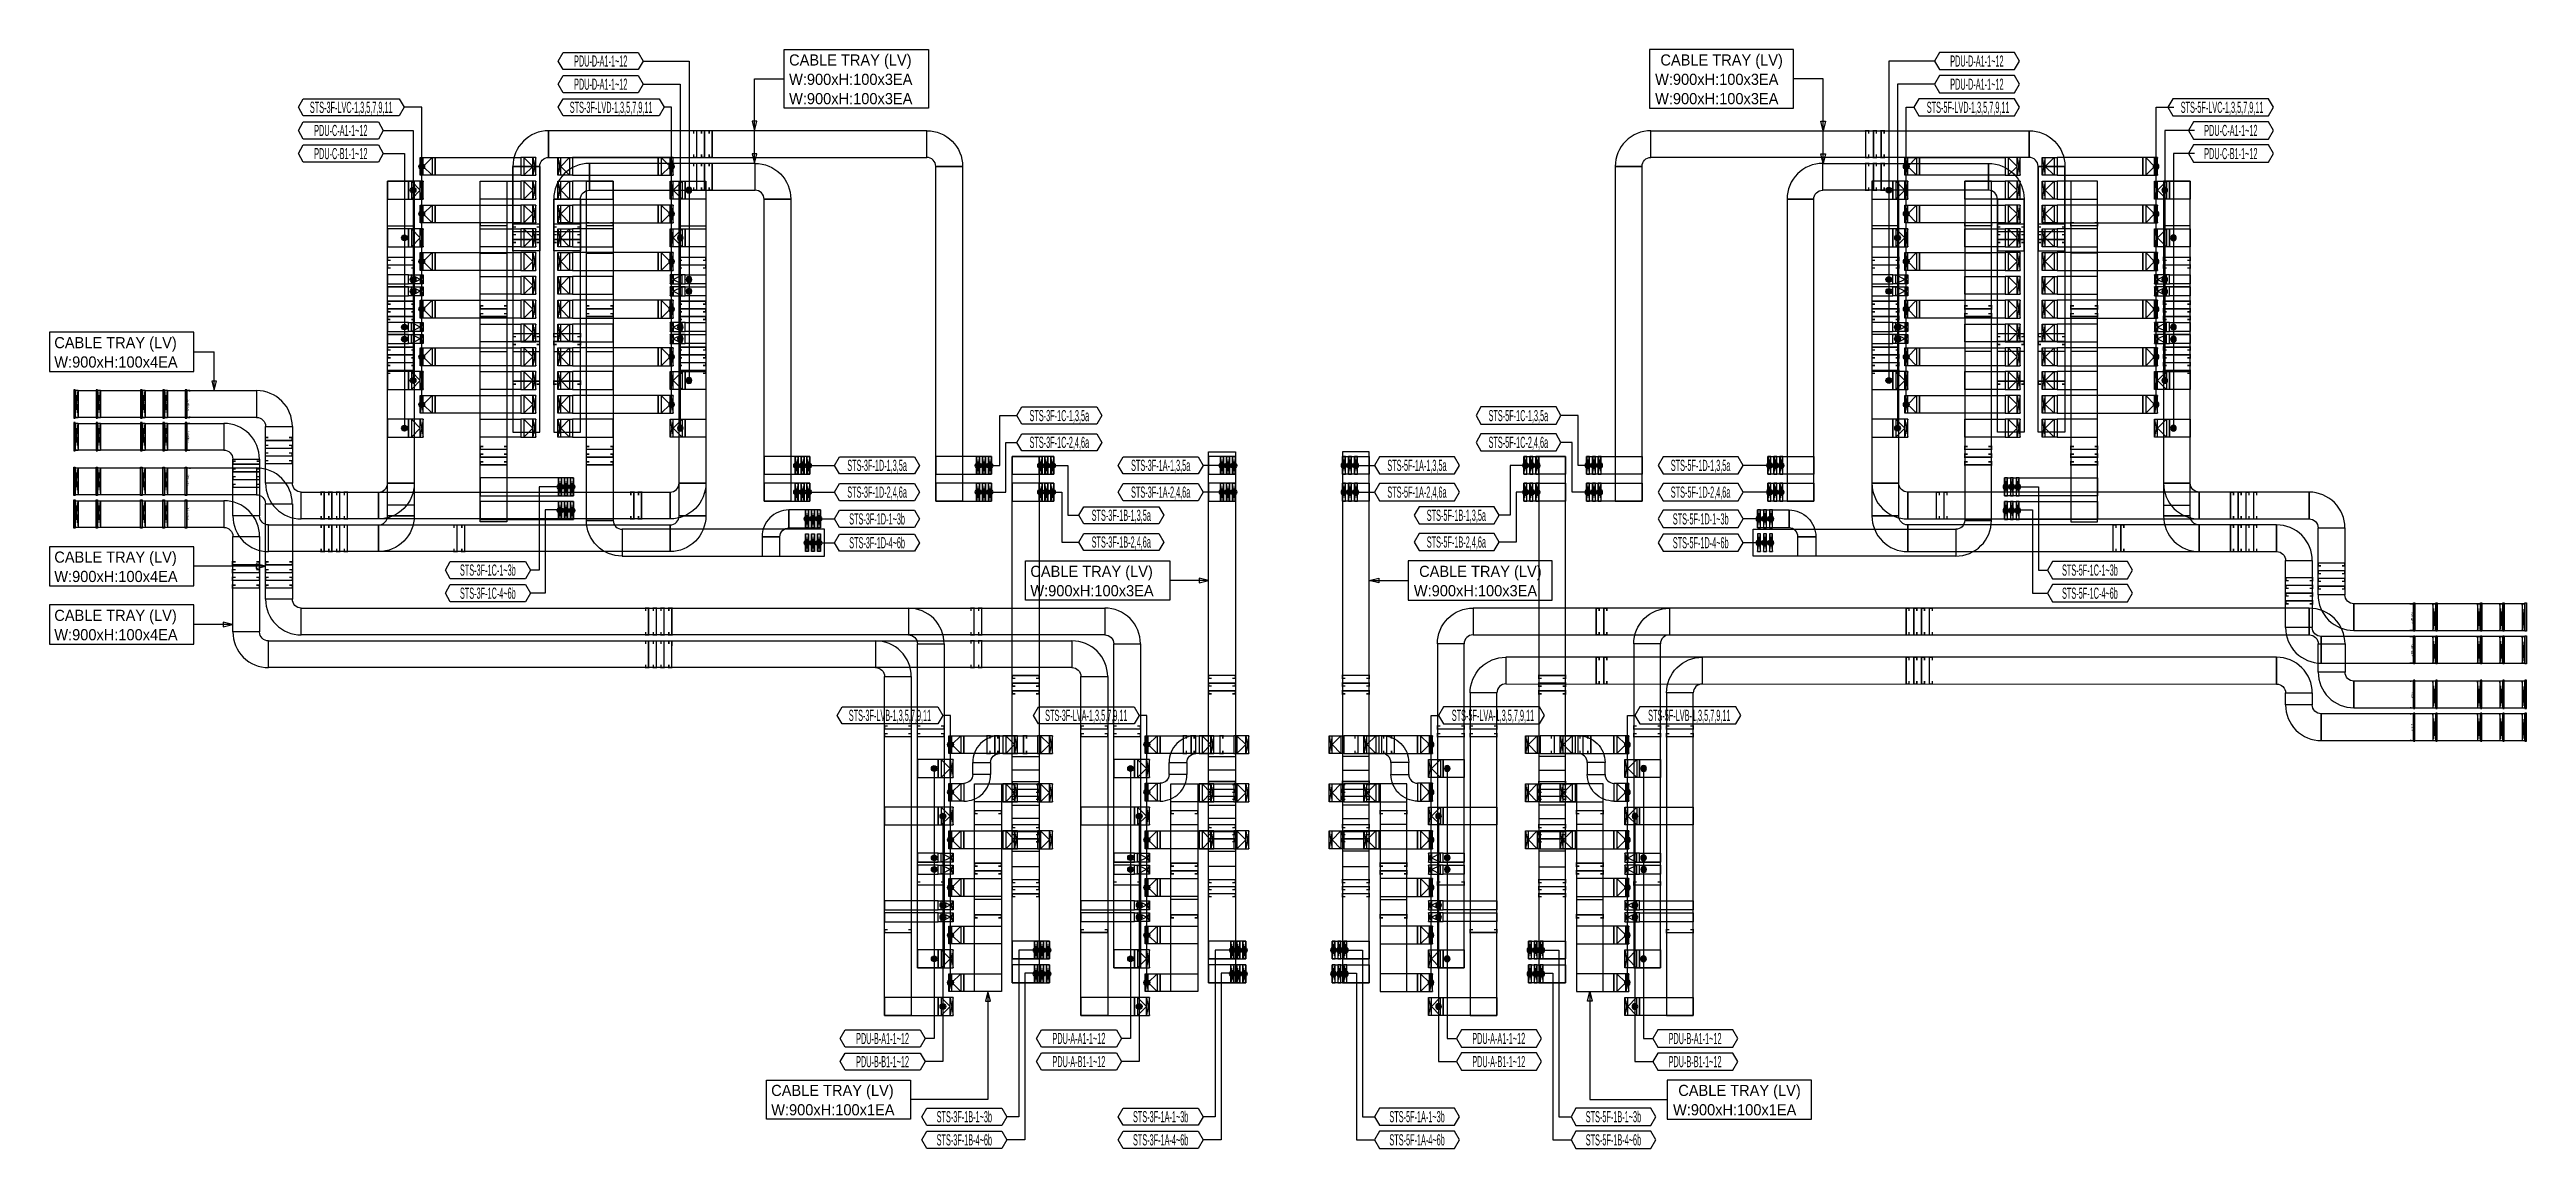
# Model space of a CAD drawing. Header units: millimetres. Extents: x -19577 to 374132, y 182625 to 847314.
# Drawn here: x 93092 to 176354, y 465494 to 502432 of the extents above; entities that cross this region are included whole.
import ezdxf
from ezdxf.enums import TextEntityAlignment as Align

# ---------------------------------------------------------------- set-up
doc = ezdxf.new("R2010")
doc.units = ezdxf.units.MM
doc.header["$LTSCALE"] = 150
for name, color, linetype in [('-----26 Electrical Cable Tray_HV_N', 30, 'Continuous'), ('-----26 Electrical Cable Tray_LV_STS1', 3, 'Continuous'), ('-----26 Electrical Cable Tray_LV_STS2', 2, 'Continuous'), ('-----26 Electrical Cable Tray_LV_STS3', 151, 'Continuous'), ('-----26 Electrical Cable Tray_LV_STSPDU_A', 181, 'Continuous'), ('-----26 Electrical Cable Tray_LV_STSPDU_B', 41, 'Continuous'), ('-----99 Cable Schedule', 2, 'Continuous')]:
    doc.layers.add(name, color=color, linetype=linetype)
doc.styles.add('ELEC', font='Dotum.ttf')

msp = doc.modelspace()

# ---------------------------------------------------------------- texts
at = {"layer": '-----26 Electrical Cable Tray_LV_STS1', "style": 'ELEC'}
for s, p in [('CABLE TRAY (LV)', (117952, 502082)), ('CABLE TRAY (LV)', (147241, 502082)), ('W:900xH:100x3EA', (117952, 501432)), ('W:900xH:100x3EA', (147063, 501432)), ('W:900xH:100x3EA', (117952, 500782)), ('W:900xH:100x3EA', (147063, 500782)), ('CABLE TRAY (LV)', (126062, 484892, 0)), ('CABLE TRAY (LV)', (139131, 484892, 0)), ('W:900xH:100x3EA', (126062, 484242, 0)), ('W:900xH:100x3EA', (138953, 484242, 0))]:
    msp.add_text(s, height=375, dxfattribs=at).set_placement(p, align=Align.MIDDLE_LEFT)
at = {"layer": '-----26 Electrical Cable Tray_LV_STS3', "style": 'ELEC'}
for s, p in [('CABLE TRAY (LV)', (117351, 467445, 0)), ('CABLE TRAY (LV)', (147842, 467445, 0)), ('W:900xH:100x1EA', (117351, 466795, 0)), ('W:900xH:100x1EA', (147665, 466795, 0))]:
    msp.add_text(s, height=375, dxfattribs=at).set_placement(p, align=Align.MIDDLE_LEFT)
at = {"layer": '-----26 Electrical Cable Tray_LV_STSPDU_A', "style": 'ELEC'}
for s, p in [('CABLE TRAY (LV)', (93252, 485371, 0)), ('W:900xH:100x4EA', (93252, 484721, 0))]:
    msp.add_text(s, height=375, dxfattribs=at).set_placement(p, align=Align.MIDDLE_LEFT)
at = {"layer": '-----26 Electrical Cable Tray_LV_STSPDU_B', "style": 'ELEC'}
for s, p in [('W:900xH:100x4EA', (93252, 491930)), ('CABLE TRAY (LV)', (93252, 492580)), ('W:900xH:100x4EA', (93252, 482763, 0)), ('CABLE TRAY (LV)', (93252, 483413, 0))]:
    msp.add_text(s, height=375, dxfattribs=at).set_placement(p, align=Align.MIDDLE_LEFT)
at = {"layer": '-----99 Cable Schedule', "style": 'ELEC', "width": 0.5}
for s, p in [('PDU-D-A1-1~12', (111620, 502045)), ('PDU-D-A1-1~12', (157880, 502045)), ('PDU-D-A1-1~12', (111620, 501268)), ('PDU-D-A1-1~12', (157880, 501268)), ('STS-3F-LVC-1,3,5,7,9,11', (103234, 500490)), ('STS-3F-LVD-1,3,5,7,9,11', (111970, 500490)), ('STS-5F-LVD-1,3,5,7,9,11', (157586, 500490)), ('STS-5F-LVC-1,3,5,7,9,11', (166122, 500490)), ('PDU-C-A1-1~12', (102884, 499713)), ('PDU-C-A1-1~12', (166417, 499713)), ('PDU-C-B1-1~12', (102884, 498935)), ('PDU-C-B1-1~12', (166417, 498935)), ('STS-3F-1C-1,3,5a', (127036, 490129)), ('STS-5F-1C-1,3,5a', (142466, 490129)), ('STS-3F-1C-2,4,6a', (127036, 489229)), ('STS-5F-1C-2,4,6a', (142466, 489229)), ('STS-3F-1D-1,3,5a', (120910, 488455)), ('STS-3F-1A-1,3,5a', (130443, 488455)), ('STS-5F-1A-1,3,5a', (139058, 488455)), ('STS-5F-1D-1,3,5a', (148592, 488455)), ('STS-3F-1D-2,4,6a', (120910, 487555)), ('STS-3F-1A-2,4,6a', (130443, 487555)), ('STS-5F-1A-2,4,6a', (139058, 487555)), ('STS-5F-1D-2,4,6a', (148592, 487555)), ('STS-3F-1D-1~3b', (120910, 486655)), ('STS-3F-1B-1,3,5a', (129118, 486778)), ('STS-5F-1B-1,3,5a', (140383, 486778)), ('STS-5F-1D-1~3b', (148596, 486655)), ('STS-3F-1D-4~6b', (120910, 485855)), ('STS-3F-1B-2,4,6a', (129118, 485878)), ('STS-5F-1B-2,4,6a', (140383, 485878)), ('STS-5F-1D-4~6b', (148596, 485855)), ('STS-3F-1C-1~3b', (107826, 484935)), ('STS-5F-1C-1~3b', (161680, 484935)), ('STS-3F-1C-4~6b', (107826, 484158)), ('STS-5F-1C-4~6b', (161680, 484158)), ('STS-3F-LVB-1,3,5,7,9,11', (121343, 480052, 0)), ('STS-3F-LVA-1,3,5,7,9,11', (127943, 480052, 0)), ('STS-5F-LVA-1,3,5,7,9,11', (141613, 480052, 0)), ('STS-5F-LVB-1,3,5,7,9,11', (148213, 480052, 0)), ('PDU-B-A1-1~12', (121094, 469190, 0)), ('PDU-A-A1-1~12', (127694, 469192, 0)), ('PDU-A-A1-1~12', (141807, 469192, 0)), ('PDU-B-A1-1~12', (148407, 469190, 0)), ('PDU-B-B1-1~12', (121094, 468413, 0)), ('PDU-A-B1-1~12', (127694, 468414, 0)), ('PDU-A-B1-1~12', (141807, 468414, 0)), ('PDU-B-B1-1~12', (148407, 468413, 0)), ('STS-3F-1B-1~3b', (123843, 466560)), ('STS-3F-1A-1~3b', (130443, 466562)), ('STS-5F-1A-1~3b', (139062, 466562)), ('STS-5F-1B-1~3b', (145662, 466560)), ('STS-3F-1B-4~6b', (123843, 465783)), ('STS-3F-1A-4~6b', (130443, 465784)), ('STS-5F-1A-4~6b', (139062, 465784)), ('STS-5F-1B-4~6b', (145662, 465783))]:
    msp.add_text(s, height=375, dxfattribs=at).set_placement(p, align=Align.MIDDLE_CENTER)
at = {"color": 0, "style": 'ELEC', "width": 0.7}
for s, p in [('LV 트레이-IT', (94008, 490490)), ('LV 트레이-IT', (94758, 490490)), ('LV 트레이-IT', (96258, 490490)), ('LV 트레이-IT', (97008, 490490)), ('LV 트레이-IT(SP)', (97758, 490490)), ('LV 트레이-IT', (94008, 489390)), ('LV 트레이-IT', (94758, 489390)), ('LV 트레이-IT', (96258, 489390)), ('LV 트레이-IT', (97008, 489390)), ('LV 트레이-IT(SP)', (97758, 489390)), ('LV 트레이-IT', (94008, 487941)), ('LV 트레이-IT', (94758, 487941)), ('LV 트레이-IT', (96258, 487941)), ('LV 트레이-IT', (97008, 487941)), ('LV 트레이-IT(SP)', (97758, 487941)), ('LV 트레이-IT', (94008, 486841)), ('LV 트레이-IT', (94758, 486841)), ('LV 트레이-IT', (96258, 486841)), ('LV 트레이-IT', (97008, 486841)), ('LV 트레이-IT(SP)', (97758, 486841)), ('LV 트레이-IT(SP)', (172503, 483328)), ('LV 트레이-IT', (173253, 483328)), ('LV 트레이-IT', (174753, 483328)), ('LV 트레이-IT', (175503, 483328)), ('LV 트레이-IT', (176253, 483328)), ('LV 트레이-IT(SP)', (172503, 482228)), ('LV 트레이-IT', (173253, 482228)), ('LV 트레이-IT', (174753, 482228)), ('LV 트레이-IT', (175503, 482228)), ('LV 트레이-IT', (176253, 482228)), ('LV 트레이-IT', (172503, 480779)), ('LV 트레이-IT', (173253, 480779)), ('LV 트레이-IT', (174753, 480779)), ('LV 트레이-IT', (175503, 480779)), ('LV 트레이-IT', (176253, 480779)), ('LV 트레이-IT', (172503, 479679)), ('LV 트레이-IT', (173253, 479679)), ('LV 트레이-IT', (174753, 479679)), ('LV 트레이-IT', (175503, 479679)), ('LV 트레이-IT', (176253, 479679))]:
    msp.add_text(s, height=50, rotation=90, dxfattribs=at).set_placement(p, align=Align.MIDDLE_CENTER)

# ---------------------------------------------------------------- blocks, each defined once
blk = doc.blocks.new('A$495596483691')
at = {"color": 0}
for p, q in [((100, 600), (0, 600)), ((0, 600), (0, 0)), ((0, 0), (100, 0)), ((500, 600), (100, 600)), ((100, 0), (500, 0)), ((500, 0), (500, 600))]:
    blk.add_line(p, q, dxfattribs=at)
at = {"color": 8}
for p, q in [((400, 300), (100, 600)), ((100, 600), (100, 0)), ((400, 300), (100, 0)), ((400, 0), (400, 600)), ((400, 600), (500, 0)), ((500, 600), (400, 0))]:
    blk.add_line(p, q, dxfattribs=at)
blk = doc.blocks.new('A$C9a0ab699')
h = blk.add_hatch(color=0)
edge = h.paths.add_edge_path()
edge.add_arc((64, 64), 64, 720, 1080, ccw=False)
at = {"color": 0}
blk.add_circle((64, 64), 64, dxfattribs=at)
blk = doc.blocks.new('A$550585017316')
at = {"color": 0}
for p, q in [((400, 300), (0, 300)), ((0, 300), (0, 0)), ((0, 0), (400, 0)), ((500, 300), (400, 300)), ((400, 0), (500, 0)), ((500, 0), (500, 300))]:
    blk.add_line(p, q, dxfattribs=at)
at = {"color": 8}
for p, q in [((100, 0), (0, 300)), ((0, 0), (100, 300)), ((100, 150), (400, 300)), ((100, 300), (100, 0)), ((100, 150), (400, 0)), ((400, 0), (400, 300))]:
    blk.add_line(p, q, dxfattribs=at)

# ---------------------------------------------------------------- linework, layer by layer
at = {"layer": '-----26 Electrical Cable Tray_HV_N', "color": 1}
msp.add_line((97938, 492272), (98623, 492272), dxfattribs=at)
for points in [[(122638, 502432), (122638, 500467), (117792, 500467), (117792, 502432)], [(146869, 502432), (146869, 500467), (151715, 500467), (151715, 502432)]]:
    msp.add_lwpolyline(points, close=True, dxfattribs=at)
for points in [[(116792, 499705), (116872, 500025), (116712, 500025), (116792, 499705), (116792, 501450)], [(116792, 501450), (117792, 501450)], [(152715, 501450), (151715, 501450)], [(152715, 499705), (152635, 500025), (152795, 500025), (152715, 499705), (152715, 501450)]]:
    msp.add_lwpolyline(points, dxfattribs=at)
at = {"layer": '-----26 Electrical Cable Tray_HV_N', "color": 1, "elevation": 0}
for points in [[(116792, 498605), (116872, 498925), (116712, 498925), (116792, 498605), (116792, 501450)], [(152715, 498605), (152635, 498925), (152795, 498925), (152715, 498605), (152715, 501450)], [(98623, 490967), (98703, 491287), (98543, 491287), (98623, 490967), (98623, 492272)], [(100354, 485064), (100034, 485144), (100034, 484984), (100354, 485064), (97938, 485064)], [(132054, 484584), (131734, 484664), (131734, 484504), (132054, 484584), (130748, 484584)], [(137454, 484584), (137774, 484664), (137774, 484504), (137454, 484584), (138759, 484584)], [(99244, 483106), (98924, 483186), (98924, 483026), (99244, 483106), (97938, 483106)], [(124638, 470767), (124558, 470447), (124718, 470447), (124638, 470767), (124638, 467138)], [(144869, 470767), (144949, 470447), (144789, 470447), (144869, 470767), (144869, 467138)], [(124638, 467138), (122037, 467138)], [(144869, 467138), (147470, 467138)]]:
    msp.add_lwpolyline(points, dxfattribs=at)
for points in [[(93092, 492930), (93092, 491615), (97938, 491615), (97938, 492930)], [(93092, 485721), (93092, 484406), (97938, 484406), (97938, 485721)], [(130748, 485242), (130748, 483927), (125902, 483927), (125902, 485242)], [(138759, 485242), (138759, 483927), (143605, 483927), (143605, 485242)], [(93092, 483763), (93092, 482448), (97938, 482448), (97938, 483763)], [(122037, 467795), (122037, 466480), (117191, 466480), (117191, 467795)], [(147470, 467795), (147470, 466480), (152316, 466480), (152316, 467795)]]:
    msp.add_lwpolyline(points, close=True, dxfattribs=at)
at = {"layer": '-----26 Electrical Cable Tray_LV_STS1', "elevation": 0}
for points in [[(109569, 498505), (109569, 498505, -0.414214), (109869, 498805), (109869, 498805), (109869, 499705, 0.414214), (108669, 498505)], [(109569, 498505), (109569, 498505, -0.414214), (109869, 498805), (109869, 498805), (109869, 499705, 0.414214), (108669, 498505)], [(109569, 498505), (109569, 498505, -0.414214), (109869, 498805), (109869, 498805), (109869, 499705, 0.414214), (108669, 498505)], [(122884, 498505), (122884, 498505, 0.414214), (122584, 498805), (122584, 498805), (122584, 499705, -0.414214), (123784, 498505)], [(122884, 498505), (122884, 498505, 0.414214), (122584, 498805), (122584, 498805), (122584, 499705, -0.414214), (123784, 498505)], [(122884, 498505), (122884, 498505, 0.414214), (122584, 498805), (122584, 498805), (122584, 499705, -0.414214), (123784, 498505)], [(146623, 498505), (146623, 498505, -0.414214), (146923, 498805), (146923, 498805), (146923, 499705, 0.414214), (145723, 498505)], [(146623, 498505), (146623, 498505, -0.414214), (146923, 498805), (146923, 498805), (146923, 499705, 0.414214), (145723, 498505)], [(146623, 498505), (146623, 498505, -0.414214), (146923, 498805), (146923, 498805), (146923, 499705, 0.414214), (145723, 498505)], [(159939, 498505), (159939, 498505, 0.414214), (159639, 498805), (159639, 498805), (159639, 499705, -0.414214), (160839, 498505)], [(159939, 498505), (159939, 498505, 0.414214), (159639, 498805), (159639, 498805), (159639, 499705, -0.414214), (160839, 498505)], [(159939, 498505), (159939, 498505, 0.414214), (159639, 498805), (159639, 498805), (159639, 499705, -0.414214), (160839, 498505)]]:
    msp.add_lwpolyline(points, format="xyb", close=True, dxfattribs=at)
at = {"layer": '-----26 Electrical Cable Tray_LV_STS1'}
for points in [[(109869, 499705), (109869, 498805), (122584, 498805), (122584, 499705)], [(109869, 499705), (109869, 498805), (122584, 498805), (122584, 499705)], [(109869, 499705), (109869, 498805), (122584, 498805), (122584, 499705)], [(159639, 499705), (159639, 498805), (146923, 498805), (146923, 499705)], [(159639, 499705), (159639, 498805), (146923, 498805), (146923, 499705)], [(159639, 499705), (159639, 498805), (146923, 498805), (146923, 499705)]]:
    msp.add_lwpolyline(points, close=True, dxfattribs=at)
at = {"layer": '-----26 Electrical Cable Tray_LV_STS1', "ltscale": 7.5, "const_width": 50, "elevation": 0}
for points in [[(114746, 499605), (114746, 499705), (114846, 499705), (114846, 498805), (114746, 498805), (114746, 498905)], [(115006, 499605), (115006, 499705), (115106, 499705), (115106, 498805), (115006, 498805), (115006, 498905)], [(154502, 499605), (154502, 499705), (154402, 499705), (154402, 498805), (154502, 498805), (154502, 498905)], [(154761, 499605), (154761, 499705), (154661, 499705), (154661, 498805), (154761, 498805), (154761, 498905)], [(114746, 498505), (114746, 498605), (114846, 498605), (114846, 497705), (114746, 497705), (114746, 497805)], [(115006, 498505), (115006, 498605), (115106, 498605), (115106, 497705), (115006, 497705), (115006, 497805)], [(115265, 498505), (115265, 498605), (115365, 498605), (115365, 497705), (115265, 497705), (115265, 497805)], [(154242, 498505), (154242, 498605), (154142, 498605), (154142, 497705), (154242, 497705), (154242, 497805)], [(154502, 498505), (154502, 498605), (154402, 498605), (154402, 497705), (154502, 497705), (154502, 497805)], [(154761, 498505), (154761, 498605), (154661, 498605), (154661, 497705), (154761, 497705), (154761, 497805)], [(108769, 496468), (108669, 496468), (108669, 496568), (109569, 496568), (109569, 496468), (109469, 496468)], [(110139, 496468), (110039, 496468), (110039, 496568), (110939, 496568), (110939, 496468), (110839, 496468)], [(110139, 496208), (110039, 496208), (110039, 496308), (110939, 496308), (110939, 496208), (110839, 496208)], [(159369, 496468), (159469, 496468), (159469, 496568), (158569, 496568), (158569, 496468), (158669, 496468)], [(159369, 496208), (159469, 496208), (159469, 496308), (158569, 496308), (158569, 496208), (158669, 496208)], [(160739, 496468), (160839, 496468), (160839, 496568), (159939, 496568), (159939, 496468), (160039, 496468)], [(108769, 495948), (108669, 495948), (108669, 496048), (109569, 496048), (109569, 495948), (109469, 495948)], [(110139, 495948), (110039, 495948), (110039, 496048), (110939, 496048), (110939, 495948), (110839, 495948)], [(159369, 495948), (159469, 495948), (159469, 496048), (158569, 496048), (158569, 495948), (158669, 495948)], [(160739, 495948), (160839, 495948), (160839, 496048), (159939, 496048), (159939, 495948), (160039, 495948)], [(108769, 492519), (108669, 492519), (108669, 492619), (109569, 492619), (109569, 492519), (109469, 492519)], [(110139, 492779), (110039, 492779), (110039, 492879), (110939, 492879), (110939, 492779), (110839, 492779)], [(110139, 492519), (110039, 492519), (110039, 492619), (110939, 492619), (110939, 492519), (110839, 492519)], [(159369, 492779), (159469, 492779), (159469, 492879), (158569, 492879), (158569, 492779), (158669, 492779)], [(159369, 492519), (159469, 492519), (159469, 492619), (158569, 492619), (158569, 492519), (158669, 492519)], [(160739, 492519), (160839, 492519), (160839, 492619), (159939, 492619), (159939, 492519), (160039, 492519)], [(108769, 491184), (108669, 491184), (108669, 491284), (109569, 491284), (109569, 491184), (109469, 491184)], [(110139, 491184), (110039, 491184), (110039, 491284), (110939, 491284), (110939, 491184), (110839, 491184)], [(159369, 491184), (159469, 491184), (159469, 491284), (158569, 491284), (158569, 491184), (158669, 491184)], [(160739, 491184), (160839, 491184), (160839, 491284), (159939, 491284), (159939, 491184), (160039, 491184)], [(126254, 481294), (126354, 481294), (126354, 481394), (125454, 481394), (125454, 481294), (125554, 481294)], [(132854, 481295), (132954, 481295), (132954, 481395), (132054, 481395), (132054, 481295), (132154, 481295)], [(136654, 481295), (136554, 481295), (136554, 481395), (137454, 481395), (137454, 481295), (137354, 481295)], [(143254, 481294), (143154, 481294), (143154, 481394), (144054, 481394), (144054, 481294), (143954, 481294)], [(126254, 481034), (126354, 481034), (126354, 481134), (125454, 481134), (125454, 481034), (125554, 481034)], [(126254, 480774), (126354, 480774), (126354, 480874), (125454, 480874), (125454, 480774), (125554, 480774)], [(132854, 481036), (132954, 481036), (132954, 481136), (132054, 481136), (132054, 481036), (132154, 481036)], [(132854, 480776), (132954, 480776), (132954, 480876), (132054, 480876), (132054, 480776), (132154, 480776)], [(136654, 481036), (136554, 481036), (136554, 481136), (137454, 481136), (137454, 481036), (137354, 481036)], [(136654, 480776), (136554, 480776), (136554, 480876), (137454, 480876), (137454, 480776), (137354, 480776)], [(143254, 481034), (143154, 481034), (143154, 481134), (144054, 481134), (144054, 481034), (143954, 481034)], [(143254, 480774), (143154, 480774), (143154, 480874), (144054, 480874), (144054, 480774), (143954, 480774)], [(126254, 477725), (126354, 477725), (126354, 477825), (125454, 477825), (125454, 477725), (125554, 477725)], [(126254, 477466), (126354, 477466), (126354, 477566), (125454, 477565), (125454, 477465), (125554, 477465)], [(132854, 477727), (132954, 477727), (132954, 477827), (132054, 477827), (132054, 477727), (132154, 477727)], [(132854, 477467), (132954, 477467), (132954, 477567), (132054, 477567), (132054, 477467), (132154, 477467)], [(136654, 477727), (136554, 477727), (136554, 477827), (137454, 477827), (137454, 477727), (137354, 477727)], [(136654, 477467), (136554, 477467), (136554, 477567), (137454, 477567), (137454, 477467), (137354, 477467)], [(143254, 477725), (143154, 477725), (143154, 477825), (144054, 477825), (144054, 477725), (143954, 477725)], [(143254, 477466), (143154, 477466), (143154, 477566), (144054, 477565), (144054, 477465), (143954, 477465)], [(126254, 476277), (126354, 476277), (126354, 476377), (125454, 476377), (125454, 476277), (125554, 476277)], [(132854, 476279), (132954, 476279), (132954, 476379), (132054, 476379), (132054, 476279), (132154, 476279)], [(136654, 476279), (136554, 476279), (136554, 476379), (137454, 476379), (137454, 476279), (137354, 476279)], [(143254, 476277), (143154, 476277), (143154, 476377), (144054, 476377), (144054, 476277), (143954, 476277)]]:
    msp.add_lwpolyline(points, dxfattribs=at)
at = {"layer": '-----26 Electrical Cable Tray_LV_STS1', "ltscale": 7.5, "const_width": 50}
for points in [[(115265, 499605), (115265, 499705), (115365, 499705), (115365, 498805), (115265, 498805), (115265, 498905)], [(154242, 499605), (154242, 499705), (154142, 499705), (154142, 498805), (154242, 498805), (154242, 498905)], [(108769, 496208), (108669, 496208), (108669, 496308), (109569, 496308), (109569, 496208), (109469, 496208)], [(160739, 496208), (160839, 496208), (160839, 496308), (159939, 496308), (159939, 496208), (160039, 496208)], [(108769, 492779), (108669, 492779), (108669, 492879), (109569, 492879), (109569, 492779), (109469, 492779)], [(160739, 492779), (160839, 492779), (160839, 492879), (159939, 492879), (159939, 492779), (160039, 492779)]]:
    msp.add_lwpolyline(points, dxfattribs=at)
at = {"layer": '-----26 Electrical Cable Tray_LV_STS1', "elevation": 0}
for points in [[(109569, 495665), (108669, 495665), (108669, 498505), (109569, 498505)], [(109569, 498505), (108669, 498505), (108669, 489569), (109569, 489569)], [(109569, 498505), (108669, 498505), (108669, 492278), (109569, 492278)], [(111239, 498605), (111239, 497705), (116810, 497705), (116810, 498605)], [(111239, 498605), (111239, 497705), (116810, 497705), (116810, 498605)], [(111239, 498605), (111239, 497705), (116810, 497705), (116810, 498605)], [(122884, 498505), (123784, 498505), (123784, 487255), (122884, 487255)], [(122884, 498505), (123784, 498505), (123784, 487255), (122884, 487255)], [(122884, 498505), (123784, 498505), (123784, 487255), (122884, 487255)], [(146623, 498505), (145723, 498505), (145723, 487255), (146623, 487255)], [(146623, 498505), (145723, 498505), (145723, 487255), (146623, 487255)], [(146623, 498505), (145723, 498505), (145723, 487255), (146623, 487255)], [(158269, 498605), (158269, 497705), (152697, 497705), (152697, 498605)], [(158269, 498605), (158269, 497705), (152697, 497705), (152697, 498605)], [(158269, 498605), (158269, 497705), (152697, 497705), (152697, 498605)], [(159939, 495665), (160839, 495665), (160839, 498505), (159939, 498505)], [(159939, 498505), (160839, 498505), (160839, 489569), (159939, 489569)], [(159939, 498505), (160839, 498505), (160839, 492278), (159939, 492278)], [(110939, 495665), (110039, 495665), (110039, 497405), (110939, 497405)], [(110939, 497405), (110039, 497405), (110039, 489569), (110939, 489569)], [(110939, 497405), (110039, 497405), (110039, 492278), (110939, 492278)], [(117110, 497405), (118010, 497405), (118010, 487255), (117110, 487255)], [(117110, 497405), (118010, 497405), (118010, 487255), (117110, 487255)], [(117110, 497405), (118010, 497405), (118010, 487255), (117110, 487255)], [(152397, 497405), (151497, 497405), (151497, 487255), (152397, 487255)], [(152397, 497405), (151497, 497405), (151497, 487255), (152397, 487255)], [(152397, 497405), (151497, 497405), (151497, 487255), (152397, 487255)], [(158569, 495665), (159469, 495665), (159469, 497405), (158569, 497405)], [(158569, 497405), (159469, 497405), (159469, 489569), (158569, 489569)], [(158569, 497405), (159469, 497405), (159469, 492278), (158569, 492278)], [(118654, 488155), (118654, 488755), (117110, 488755), (117110, 488155)], [(118454, 488155), (118454, 488755), (117110, 488755), (117110, 488155)], [(118254, 488155), (118254, 488755), (117110, 488755), (117110, 488155)], [(118154, 488155), (118154, 488755), (118254, 488755), (118254, 488155)], [(118354, 488155), (118354, 488755), (118454, 488755), (118454, 488155)], [(118554, 488155), (118554, 488755), (118654, 488755), (118654, 488155)], [(124754, 488155), (124754, 488755), (122884, 488755), (122884, 488155)], [(124554, 488155), (124554, 488755), (122884, 488755), (122884, 488155)], [(124354, 488155), (124354, 488755), (122884, 488755), (122884, 488155)], [(124254, 488155), (124254, 488755), (124354, 488755), (124354, 488155)], [(124454, 488155), (124454, 488755), (124554, 488755), (124554, 488155)], [(124654, 488155), (124654, 488755), (124754, 488755), (124754, 488155)], [(126854, 488155), (126854, 488755), (125454, 488755), (125454, 488155)], [(126654, 488155), (126654, 488755), (125454, 488755), (125454, 488155)], [(126454, 488155), (126454, 488755), (125454, 488755), (125454, 488155)], [(125454, 488755), (126354, 488755), (126354, 478205), (125454, 478205)], [(125454, 488755), (126354, 488755), (126354, 478205), (125454, 478205)], [(125454, 488755), (126354, 488755), (126354, 478205), (125454, 478205)], [(125454, 488755), (126354, 488755), (126354, 478205), (125454, 478205)], [(125454, 488755), (126354, 488755), (126354, 478205), (125454, 478205)], [(125454, 488755), (126354, 488755), (126354, 476585), (125454, 476585)], [(125454, 488755), (126354, 488755), (126354, 476585), (125454, 476585)], [(125454, 488755), (126354, 488755), (126354, 476585), (125454, 476585)], [(125454, 488755), (126354, 488755), (126354, 476585), (125454, 476585)], [(125454, 488755), (126354, 488755), (126354, 476585), (125454, 476585)], [(125454, 488755), (126354, 488755), (126354, 474965), (125454, 474965)], [(125454, 488755), (126354, 488755), (126354, 474965), (125454, 474965)], [(125454, 488755), (126354, 488755), (126354, 474965), (125454, 474965)], [(125454, 488755), (126354, 488755), (126354, 474965), (125454, 474965)], [(125454, 488755), (126354, 488755), (126354, 474965), (125454, 474965)], [(126354, 488155), (126354, 488755), (126454, 488755), (126454, 488155)], [(126554, 488155), (126554, 488755), (126654, 488755), (126654, 488155)], [(126754, 488155), (126754, 488755), (126854, 488755), (126854, 488155)], [(132054, 488905), (132954, 488905), (132954, 478207), (132054, 478207)], [(132054, 488905), (132954, 488905), (132954, 478207), (132054, 478207)], [(132054, 488905), (132954, 488905), (132954, 478207), (132054, 478207)], [(132054, 488905), (132954, 488905), (132954, 478207), (132054, 478207)], [(132054, 488905), (132954, 488905), (132954, 478207), (132054, 478207)], [(132054, 488905), (132954, 488905), (132954, 476587), (132054, 476587)], [(132054, 488905), (132954, 488905), (132954, 476587), (132054, 476587)], [(132054, 488905), (132954, 488905), (132954, 476587), (132054, 476587)], [(132054, 488905), (132954, 488905), (132954, 476587), (132054, 476587)], [(132054, 488905), (132954, 488905), (132954, 476587), (132054, 476587)], [(132054, 488905), (132954, 488905), (132954, 474967), (132054, 474967)], [(132054, 488905), (132954, 488905), (132954, 474967), (132054, 474967)], [(132054, 488905), (132954, 488905), (132954, 474967), (132054, 474967)], [(132054, 488905), (132954, 488905), (132954, 474967), (132054, 474967)], [(132054, 488905), (132954, 488905), (132954, 474967), (132054, 474967)], [(132954, 488155), (132954, 488755), (132054, 488755), (132054, 488155)], [(132754, 488155), (132754, 488755), (132054, 488755), (132054, 488155)], [(132554, 488155), (132554, 488755), (132054, 488755), (132054, 488155)], [(132454, 488155), (132454, 488755), (132554, 488755), (132554, 488155)], [(132654, 488155), (132654, 488755), (132754, 488755), (132754, 488155)], [(132854, 488155), (132854, 488755), (132954, 488755), (132954, 488155)], [(137454, 488905), (136554, 488905), (136554, 478207), (137454, 478207)], [(137454, 488905), (136554, 488905), (136554, 478207), (137454, 478207)], [(137454, 488905), (136554, 488905), (136554, 478207), (137454, 478207)], [(137454, 488905), (136554, 488905), (136554, 478207), (137454, 478207)], [(137454, 488905), (136554, 488905), (136554, 478207), (137454, 478207)], [(137454, 488905), (136554, 488905), (136554, 476587), (137454, 476587)], [(137454, 488905), (136554, 488905), (136554, 476587), (137454, 476587)], [(137454, 488905), (136554, 488905), (136554, 476587), (137454, 476587)], [(137454, 488905), (136554, 488905), (136554, 476587), (137454, 476587)], [(137454, 488905), (136554, 488905), (136554, 476587), (137454, 476587)], [(137454, 488905), (136554, 488905), (136554, 474967), (137454, 474967)], [(137454, 488905), (136554, 488905), (136554, 474967), (137454, 474967)], [(137454, 488905), (136554, 488905), (136554, 474967), (137454, 474967)], [(137454, 488905), (136554, 488905), (136554, 474967), (137454, 474967)], [(137454, 488905), (136554, 488905), (136554, 474967), (137454, 474967)], [(136554, 488155), (136554, 488755), (137454, 488755), (137454, 488155)], [(136654, 488155), (136654, 488755), (136554, 488755), (136554, 488155)], [(136854, 488155), (136854, 488755), (136754, 488755), (136754, 488155)], [(136754, 488155), (136754, 488755), (137454, 488755), (137454, 488155)], [(137054, 488155), (137054, 488755), (136954, 488755), (136954, 488155)], [(136954, 488155), (136954, 488755), (137454, 488755), (137454, 488155)], [(142654, 488155), (142654, 488755), (144054, 488755), (144054, 488155)], [(142754, 488155), (142754, 488755), (142654, 488755), (142654, 488155)], [(142954, 488155), (142954, 488755), (142854, 488755), (142854, 488155)], [(142854, 488155), (142854, 488755), (144054, 488755), (144054, 488155)], [(143154, 488155), (143154, 488755), (143054, 488755), (143054, 488155)], [(143054, 488155), (143054, 488755), (144054, 488755), (144054, 488155)], [(144054, 488755), (143154, 488755), (143154, 478205), (144054, 478205)], [(144054, 488755), (143154, 488755), (143154, 478205), (144054, 478205)], [(144054, 488755), (143154, 488755), (143154, 478205), (144054, 478205)], [(144054, 488755), (143154, 488755), (143154, 478205), (144054, 478205)], [(144054, 488755), (143154, 488755), (143154, 478205), (144054, 478205)], [(144054, 488755), (143154, 488755), (143154, 476585), (144054, 476585)], [(144054, 488755), (143154, 488755), (143154, 476585), (144054, 476585)], [(144054, 488755), (143154, 488755), (143154, 476585), (144054, 476585)], [(144054, 488755), (143154, 488755), (143154, 476585), (144054, 476585)], [(144054, 488755), (143154, 488755), (143154, 476585), (144054, 476585)], [(144054, 488755), (143154, 488755), (143154, 474965), (144054, 474965)], [(144054, 488755), (143154, 488755), (143154, 474965), (144054, 474965)], [(144054, 488755), (143154, 488755), (143154, 474965), (144054, 474965)], [(144054, 488755), (143154, 488755), (143154, 474965), (144054, 474965)], [(144054, 488755), (143154, 488755), (143154, 474965), (144054, 474965)], [(144754, 488155), (144754, 488755), (146623, 488755), (146623, 488155)], [(144854, 488155), (144854, 488755), (144754, 488755), (144754, 488155)], [(145054, 488155), (145054, 488755), (144954, 488755), (144954, 488155)], [(144954, 488155), (144954, 488755), (146623, 488755), (146623, 488155)], [(145254, 488155), (145254, 488755), (145154, 488755), (145154, 488155)], [(145154, 488155), (145154, 488755), (146623, 488755), (146623, 488155)], [(150854, 488155), (150854, 488755), (152397, 488755), (152397, 488155)], [(150954, 488155), (150954, 488755), (150854, 488755), (150854, 488155)], [(151154, 488155), (151154, 488755), (151054, 488755), (151054, 488155)], [(151054, 488155), (151054, 488755), (152397, 488755), (152397, 488155)], [(151354, 488155), (151354, 488755), (151254, 488755), (151254, 488155)], [(151254, 488155), (151254, 488755), (152397, 488755), (152397, 488155)], [(118654, 487255), (118654, 487855), (117110, 487855), (117110, 487255)], [(118454, 487255), (118454, 487855), (117110, 487855), (117110, 487255)], [(118254, 487255), (118254, 487855), (117110, 487855), (117110, 487255)], [(118154, 487255), (118154, 487855), (118254, 487855), (118254, 487255)], [(118354, 487255), (118354, 487855), (118454, 487855), (118454, 487255)], [(118554, 487255), (118554, 487855), (118654, 487855), (118654, 487255)], [(124754, 487255), (124754, 487855), (122884, 487855), (122884, 487255)], [(124554, 487255), (124554, 487855), (122884, 487855), (122884, 487255)], [(124354, 487255), (124354, 487855), (122884, 487855), (122884, 487255)], [(124254, 487255), (124254, 487855), (124354, 487855), (124354, 487255)], [(124454, 487255), (124454, 487855), (124554, 487855), (124554, 487255)], [(124654, 487255), (124654, 487855), (124754, 487855), (124754, 487255)], [(126854, 487255), (126854, 487855), (125454, 487855), (125454, 487255)], [(126654, 487255), (126654, 487855), (125454, 487855), (125454, 487255)], [(126454, 487255), (126454, 487855), (125454, 487855), (125454, 487255)], [(126354, 487255), (126354, 487855), (126454, 487855), (126454, 487255)], [(126554, 487255), (126554, 487855), (126654, 487855), (126654, 487255)], [(126754, 487255), (126754, 487855), (126854, 487855), (126854, 487255)], [(132954, 487255), (132954, 487855), (132054, 487855), (132054, 487255)], [(132754, 487255), (132754, 487855), (132054, 487855), (132054, 487255)], [(132554, 487255), (132554, 487855), (132054, 487855), (132054, 487255)], [(132454, 487255), (132454, 487855), (132554, 487855), (132554, 487255)], [(132654, 487255), (132654, 487855), (132754, 487855), (132754, 487255)], [(132854, 487255), (132854, 487855), (132954, 487855), (132954, 487255)], [(136554, 487255), (136554, 487855), (137454, 487855), (137454, 487255)], [(136654, 487255), (136654, 487855), (136554, 487855), (136554, 487255)], [(136854, 487255), (136854, 487855), (136754, 487855), (136754, 487255)], [(136754, 487255), (136754, 487855), (137454, 487855), (137454, 487255)], [(137054, 487255), (137054, 487855), (136954, 487855), (136954, 487255)], [(136954, 487255), (136954, 487855), (137454, 487855), (137454, 487255)], [(142654, 487255), (142654, 487855), (144054, 487855), (144054, 487255)], [(142754, 487255), (142754, 487855), (142654, 487855), (142654, 487255)], [(142954, 487255), (142954, 487855), (142854, 487855), (142854, 487255)], [(142854, 487255), (142854, 487855), (144054, 487855), (144054, 487255)], [(143154, 487255), (143154, 487855), (143054, 487855), (143054, 487255)], [(143054, 487255), (143054, 487855), (144054, 487855), (144054, 487255)], [(144754, 487255), (144754, 487855), (146623, 487855), (146623, 487255)], [(144854, 487255), (144854, 487855), (144754, 487855), (144754, 487255)], [(145054, 487255), (145054, 487855), (144954, 487855), (144954, 487255)], [(144954, 487255), (144954, 487855), (146623, 487855), (146623, 487255)], [(145254, 487255), (145254, 487855), (145154, 487855), (145154, 487255)], [(145154, 487255), (145154, 487855), (146623, 487855), (146623, 487255)], [(150854, 487255), (150854, 487855), (152397, 487855), (152397, 487255)], [(150954, 487255), (150954, 487855), (150854, 487855), (150854, 487255)], [(151154, 487255), (151154, 487855), (151054, 487855), (151054, 487255)], [(151054, 487255), (151054, 487855), (152397, 487855), (152397, 487255)], [(151354, 487255), (151354, 487855), (151254, 487855), (151254, 487255)], [(151254, 487255), (151254, 487855), (152397, 487855), (152397, 487255)]]:
    msp.add_lwpolyline(points, close=True, dxfattribs=at)
at = {"layer": '-----26 Electrical Cable Tray_LV_STS1'}
for points in [[(110939, 497405), (110939, 497405, -0.414214), (111239, 497705), (111239, 497705), (111239, 498605, 0.414214), (110039, 497405)], [(110939, 497405), (110939, 497405, -0.414214), (111239, 497705), (111239, 497705), (111239, 498605, 0.414214), (110039, 497405)], [(110939, 497405), (110939, 497405, -0.414214), (111239, 497705), (111239, 497705), (111239, 498605, 0.414214), (110039, 497405)], [(117110, 497405), (117110, 497405, 0.414214), (116810, 497705), (116810, 497705), (116810, 498605, -0.414214), (118010, 497405)], [(117110, 497405), (117110, 497405, 0.414214), (116810, 497705), (116810, 497705), (116810, 498605, -0.414214), (118010, 497405)], [(117110, 497405), (117110, 497405, 0.414214), (116810, 497705), (116810, 497705), (116810, 498605, -0.414214), (118010, 497405)], [(152397, 497405), (152397, 497405, -0.414214), (152697, 497705), (152697, 497705), (152697, 498605, 0.414214), (151497, 497405)], [(152397, 497405), (152397, 497405, -0.414214), (152697, 497705), (152697, 497705), (152697, 498605, 0.414214), (151497, 497405)], [(152397, 497405), (152397, 497405, -0.414214), (152697, 497705), (152697, 497705), (152697, 498605, 0.414214), (151497, 497405)], [(158569, 497405), (158569, 497405, 0.414214), (158269, 497705), (158269, 497705), (158269, 498605, -0.414214), (159469, 497405)], [(158569, 497405), (158569, 497405, 0.414214), (158269, 497705), (158269, 497705), (158269, 498605, -0.414214), (159469, 497405)], [(158569, 497405), (158569, 497405, 0.414214), (158269, 497705), (158269, 497705), (158269, 498605, -0.414214), (159469, 497405)]]:
    msp.add_lwpolyline(points, format="xyb", close=True, dxfattribs=at)
at = {"layer": '-----26 Electrical Cable Tray_LV_STS1', "elevation": 0}
for points in [[(118254, 488155), (118154, 488755)], [(118254, 488755), (118154, 488155)], [(118454, 488155), (118354, 488755)], [(118454, 488755), (118354, 488155)], [(118654, 488155), (118554, 488755)], [(118654, 488755), (118554, 488155)], [(124354, 488155), (124254, 488755)], [(124354, 488755), (124254, 488155)], [(124554, 488155), (124454, 488755)], [(124554, 488755), (124454, 488155)], [(124754, 488155), (124654, 488755)], [(124754, 488755), (124654, 488155)], [(126454, 488155), (126354, 488755)], [(126454, 488755), (126354, 488155)], [(126654, 488155), (126554, 488755)], [(126654, 488755), (126554, 488155)], [(126854, 488155), (126754, 488755)], [(126854, 488755), (126754, 488155)], [(132554, 488155), (132454, 488755)], [(132554, 488755), (132454, 488155)], [(132754, 488155), (132654, 488755)], [(132754, 488755), (132654, 488155)], [(132954, 488155), (132854, 488755)], [(132954, 488755), (132854, 488155)], [(136554, 488155), (136654, 488755)], [(136554, 488755), (136654, 488155)], [(136754, 488155), (136854, 488755)], [(136754, 488755), (136854, 488155)], [(136954, 488155), (137054, 488755)], [(136954, 488755), (137054, 488155)], [(142654, 488155), (142754, 488755)], [(142654, 488755), (142754, 488155)], [(142854, 488155), (142954, 488755)], [(142854, 488755), (142954, 488155)], [(143054, 488155), (143154, 488755)], [(143054, 488755), (143154, 488155)], [(144754, 488155), (144854, 488755)], [(144754, 488755), (144854, 488155)], [(144954, 488155), (145054, 488755)], [(144954, 488755), (145054, 488155)], [(145154, 488155), (145254, 488755)], [(145154, 488755), (145254, 488155)], [(150854, 488155), (150954, 488755)], [(150854, 488755), (150954, 488155)], [(151054, 488155), (151154, 488755)], [(151054, 488755), (151154, 488155)], [(151254, 488155), (151354, 488755)], [(151254, 488755), (151354, 488155)], [(118254, 487255), (118154, 487855)], [(118254, 487855), (118154, 487255)], [(118454, 487255), (118354, 487855)], [(118454, 487855), (118354, 487255)], [(118654, 487255), (118554, 487855)], [(118654, 487855), (118554, 487255)], [(124354, 487255), (124254, 487855)], [(124354, 487855), (124254, 487255)], [(124554, 487255), (124454, 487855)], [(124554, 487855), (124454, 487255)], [(124754, 487255), (124654, 487855)], [(124754, 487855), (124654, 487255)], [(126454, 487255), (126354, 487855)], [(126454, 487855), (126354, 487255)], [(126654, 487255), (126554, 487855)], [(126654, 487855), (126554, 487255)], [(126854, 487255), (126754, 487855)], [(126854, 487855), (126754, 487255)], [(132554, 487255), (132454, 487855)], [(132554, 487855), (132454, 487255)], [(132754, 487255), (132654, 487855)], [(132754, 487855), (132654, 487255)], [(132954, 487255), (132854, 487855)], [(132954, 487855), (132854, 487255)], [(136554, 487255), (136654, 487855)], [(136554, 487855), (136654, 487255)], [(136754, 487255), (136854, 487855)], [(136754, 487855), (136854, 487255)], [(136954, 487255), (137054, 487855)], [(136954, 487855), (137054, 487255)], [(142654, 487255), (142754, 487855)], [(142654, 487855), (142754, 487255)], [(142854, 487255), (142954, 487855)], [(142854, 487855), (142954, 487255)], [(143054, 487255), (143154, 487855)], [(143054, 487855), (143154, 487255)], [(144754, 487255), (144854, 487855)], [(144754, 487855), (144854, 487255)], [(144954, 487255), (145054, 487855)], [(144954, 487855), (145054, 487255)], [(145154, 487255), (145254, 487855)], [(145154, 487855), (145254, 487255)], [(150854, 487255), (150954, 487855)], [(150854, 487855), (150954, 487255)], [(151054, 487255), (151154, 487855)], [(151054, 487855), (151154, 487255)], [(151254, 487255), (151354, 487855)], [(151254, 487855), (151354, 487255)]]:
    msp.add_lwpolyline(points, dxfattribs=at)
at = {"layer": '-----26 Electrical Cable Tray_LV_STS2', "elevation": 0}
for points in [[(108469, 486555), (107569, 486555), (107569, 498005), (108469, 498005)], [(107569, 498005), (108934, 498005), (108934, 497405), (107569, 497405)], [(112039, 498005), (110674, 498005), (110674, 497405), (112039, 497405)], [(112039, 486605), (111139, 486605), (111139, 498005), (112039, 498005)], [(157469, 486605), (158369, 486605), (158369, 498005), (157469, 498005)], [(157469, 498005), (158834, 498005), (158834, 497405), (157469, 497405)], [(161939, 498005), (160574, 498005), (160574, 497405), (161939, 497405)], [(161039, 486555), (161939, 486555), (161939, 498005), (161039, 498005)], [(107569, 496405), (108934, 496405), (108934, 495805), (107569, 495805)], [(112039, 496405), (110674, 496405), (110674, 495805), (112039, 495805)], [(157469, 496405), (158834, 496405), (158834, 495805), (157469, 495805)], [(161939, 496405), (160574, 496405), (160574, 495805), (161939, 495805)], [(108469, 486555), (107569, 486555), (107569, 495589), (108469, 495589)], [(112039, 486605), (111139, 486605), (111139, 495589), (112039, 495589)], [(157469, 486605), (158369, 486605), (158369, 495589), (157469, 495589)], [(161039, 486555), (161939, 486555), (161939, 495589), (161039, 495589)], [(107569, 494805), (108934, 494805), (108934, 494205), (107569, 494205)], [(112039, 494805), (110674, 494805), (110674, 494205), (112039, 494205)], [(157469, 494805), (158834, 494805), (158834, 494205), (157469, 494205)], [(161939, 494805), (160574, 494805), (160574, 494205), (161939, 494205)], [(107569, 493205), (108934, 493205), (108934, 492605), (107569, 492605)], [(112039, 493205), (110674, 493205), (110674, 492605), (112039, 492605)], [(157469, 493205), (158834, 493205), (158834, 492605), (157469, 492605)], [(161939, 493205), (160574, 493205), (160574, 492605), (161939, 492605)], [(108469, 486555), (107569, 486555), (107569, 492278), (108469, 492278)], [(112039, 486605), (111139, 486605), (111139, 492278), (112039, 492278)], [(157469, 486605), (158369, 486605), (158369, 492278), (157469, 492278)], [(161039, 486555), (161939, 486555), (161939, 492278), (161039, 492278)], [(107569, 491605), (108934, 491605), (108934, 491005), (107569, 491005)], [(112039, 491605), (110674, 491605), (110674, 491005), (112039, 491005)], [(157469, 491605), (158834, 491605), (158834, 491005), (157469, 491005)], [(161939, 491605), (160574, 491605), (160574, 491005), (161939, 491005)], [(107569, 490005), (108934, 490005), (108934, 489405), (107569, 489405)], [(112039, 490005), (110674, 490005), (110674, 489405), (112039, 489405)], [(157469, 490005), (158834, 490005), (158834, 489405), (157469, 489405)], [(161939, 490005), (160574, 490005), (160574, 489405), (161939, 489405)], [(110704, 488035), (107569, 488035), (107569, 487435), (110704, 487435)], [(110204, 487435), (110204, 488035), (110304, 488035), (110304, 487435)], [(110404, 487435), (110404, 488035), (110504, 488035), (110504, 487435)], [(110604, 487435), (110604, 488035), (110704, 488035), (110704, 487435)], [(158804, 488035), (161939, 488035), (161939, 487435), (158804, 487435)], [(158904, 487435), (158904, 488035), (158804, 488035), (158804, 487435)], [(159104, 487435), (159104, 488035), (159004, 488035), (159004, 487435)], [(159304, 487435), (159304, 488035), (159204, 488035), (159204, 487435)], [(110704, 487235), (107569, 487235), (107569, 486635), (110704, 486635)], [(110204, 486635), (110204, 487235), (110304, 487235), (110304, 486635)], [(110404, 486635), (110404, 487235), (110504, 487235), (110504, 486635)], [(110604, 486635), (110604, 487235), (110704, 487235), (110704, 486635)], [(158804, 487235), (161939, 487235), (161939, 486635), (158804, 486635)], [(158904, 486635), (158904, 487235), (158804, 487235), (158804, 486635)], [(159104, 486635), (159104, 487235), (159004, 487235), (159004, 486635)], [(159304, 486635), (159304, 487235), (159204, 487235), (159204, 486635)], [(112339, 486305), (112339, 485405), (119143, 485405), (119143, 486305)], [(112339, 486305), (112339, 485405), (119143, 485405), (119143, 486305)], [(112339, 486305), (112339, 485405), (119143, 485405), (119143, 486305)], [(157169, 486305), (157169, 485405), (150364, 485405), (150364, 486305)], [(157169, 486305), (157169, 485405), (150364, 485405), (150364, 486305)], [(157169, 486305), (157169, 485405), (150364, 485405), (150364, 486305)], [(125454, 478670), (126354, 478670), (126354, 471863), (125454, 471863)], [(132054, 478672), (132954, 478672), (132954, 471864), (132054, 471864)], [(137454, 478672), (136554, 478672), (136554, 471864), (137454, 471864)], [(144054, 478670), (143154, 478670), (143154, 471863), (144054, 471863)], [(125454, 477035), (126354, 477035), (126354, 471063), (125454, 471063)], [(132054, 477037), (132954, 477037), (132954, 471064), (132054, 471064)], [(137454, 477037), (136554, 477037), (136554, 471064), (137454, 471064)], [(144054, 477035), (143154, 477035), (143154, 471063), (144054, 471063)], [(125454, 475486), (126354, 475486), (126354, 471063), (125454, 471063)], [(132054, 475488), (132954, 475488), (132954, 471064), (132054, 471064)], [(137454, 475488), (136554, 475488), (136554, 471064), (137454, 471064)], [(144054, 475486), (143154, 475486), (143154, 471063), (144054, 471063)], [(126705, 472463), (125454, 472463), (125454, 471863), (126705, 471863)], [(126205, 471863), (126205, 472463), (126305, 472463), (126305, 471863)], [(126405, 471863), (126405, 472463), (126505, 472463), (126505, 471863)], [(126605, 471863), (126605, 472463), (126705, 472463), (126705, 471863)], [(133305, 472464), (132054, 472464), (132054, 471864), (133305, 471864)], [(132805, 471864), (132805, 472464), (132905, 472464), (132905, 471864)], [(133005, 471864), (133005, 472464), (133105, 472464), (133105, 471864)], [(133205, 471864), (133205, 472464), (133305, 472464), (133305, 471864)], [(136203, 472464), (137454, 472464), (137454, 471864), (136203, 471864)], [(136303, 471864), (136303, 472464), (136203, 472464), (136203, 471864)], [(136503, 471864), (136503, 472464), (136403, 472464), (136403, 471864)], [(136703, 471864), (136703, 472464), (136603, 472464), (136603, 471864)], [(142803, 472463), (144054, 472463), (144054, 471863), (142803, 471863)], [(142903, 471863), (142903, 472463), (142803, 472463), (142803, 471863)], [(143103, 471863), (143103, 472463), (143003, 472463), (143003, 471863)], [(143303, 471863), (143303, 472463), (143203, 472463), (143203, 471863)], [(126705, 471663), (125454, 471663), (125454, 471063), (126705, 471063)], [(126205, 471063), (126205, 471663), (126305, 471663), (126305, 471063)], [(126405, 471063), (126405, 471663), (126505, 471663), (126505, 471063)], [(126605, 471063), (126605, 471663), (126705, 471663), (126705, 471063)], [(133305, 471664), (132054, 471664), (132054, 471064), (133305, 471064)], [(132805, 471064), (132805, 471664), (132905, 471664), (132905, 471064)], [(133005, 471064), (133005, 471664), (133105, 471664), (133105, 471064)], [(133205, 471064), (133205, 471664), (133305, 471664), (133305, 471064)], [(136203, 471664), (137454, 471664), (137454, 471064), (136203, 471064)], [(136303, 471064), (136303, 471664), (136203, 471664), (136203, 471064)], [(136503, 471064), (136503, 471664), (136403, 471664), (136403, 471064)], [(136703, 471064), (136703, 471664), (136603, 471664), (136603, 471064)], [(142803, 471663), (144054, 471663), (144054, 471063), (142803, 471063)], [(142903, 471063), (142903, 471663), (142803, 471663), (142803, 471063)], [(143103, 471063), (143103, 471663), (143003, 471663), (143003, 471063)], [(143303, 471063), (143303, 471663), (143203, 471663), (143203, 471063)]]:
    msp.add_lwpolyline(points, close=True, dxfattribs=at)
at = {"layer": '-----26 Electrical Cable Tray_LV_STS2', "ltscale": 7.5, "const_width": 50, "elevation": 0}
for points in [[(107669, 496611), (107569, 496611), (107569, 496511), (108469, 496511), (108469, 496611), (108369, 496611)], [(111239, 496611), (111139, 496611), (111139, 496511), (112039, 496511), (112039, 496611), (111939, 496611)], [(158269, 496611), (158369, 496611), (158369, 496511), (157469, 496511), (157469, 496611), (157569, 496611)], [(161839, 496611), (161939, 496611), (161939, 496511), (161039, 496511), (161039, 496611), (161139, 496611)], [(107669, 493817), (107569, 493817), (107569, 493717), (108469, 493717), (108469, 493817), (108369, 493817)], [(111239, 493817), (111139, 493817), (111139, 493717), (112039, 493717), (112039, 493817), (111939, 493817)], [(158269, 493817), (158369, 493817), (158369, 493717), (157469, 493717), (157469, 493817), (157569, 493817)], [(161839, 493817), (161939, 493817), (161939, 493717), (161039, 493717), (161039, 493817), (161139, 493817)], [(107669, 493557), (107569, 493557), (107569, 493457), (108469, 493457), (108469, 493557), (108369, 493557)], [(111239, 493557), (111139, 493557), (111139, 493457), (112039, 493457), (112039, 493557), (111939, 493557)], [(158269, 493557), (158369, 493557), (158369, 493457), (157469, 493457), (157469, 493557), (157569, 493557)], [(161839, 493557), (161939, 493557), (161939, 493457), (161039, 493457), (161039, 493557), (161139, 493557)], [(107669, 489091), (107569, 489091), (107569, 488991), (108469, 488991), (108469, 489091), (108369, 489091)], [(107669, 488831), (107569, 488831), (107569, 488731), (108469, 488731), (108469, 488831), (108369, 488831)], [(111239, 489091), (111139, 489091), (111139, 488991), (112039, 488991), (112039, 489091), (111939, 489091)], [(111239, 488831), (111139, 488831), (111139, 488731), (112039, 488731), (112039, 488831), (111939, 488831)], [(158269, 489091), (158369, 489091), (158369, 488991), (157469, 488991), (157469, 489091), (157569, 489091)], [(158269, 488831), (158369, 488831), (158369, 488731), (157469, 488731), (157469, 488831), (157569, 488831)], [(161839, 489091), (161939, 489091), (161939, 488991), (161039, 488991), (161039, 489091), (161139, 489091)], [(161839, 488831), (161939, 488831), (161939, 488731), (161039, 488731), (161039, 488831), (161139, 488831)], [(107669, 488572), (107569, 488572), (107569, 488472), (108469, 488472), (108469, 488572), (108369, 488572)], [(111239, 488572), (111139, 488572), (111139, 488472), (112039, 488472), (112039, 488572), (111939, 488572)], [(158269, 488572), (158369, 488572), (158369, 488472), (157469, 488472), (157469, 488572), (157569, 488572)], [(161839, 488572), (161939, 488572), (161939, 488472), (161039, 488472), (161039, 488572), (161139, 488572)], [(126254, 477228), (126354, 477228), (126354, 477328), (125454, 477328), (125454, 477228), (125554, 477228)], [(132854, 477230), (132954, 477230), (132954, 477330), (132054, 477330), (132054, 477230), (132154, 477230)], [(136654, 477230), (136554, 477230), (136554, 477330), (137454, 477330), (137454, 477230), (137354, 477230)], [(143254, 477228), (143154, 477228), (143154, 477328), (144054, 477328), (144054, 477228), (143954, 477228)], [(126254, 476040), (126354, 476040), (126354, 476140), (125454, 476140), (125454, 476040), (125554, 476040)], [(126254, 475802), (126354, 475802), (126354, 475902), (125454, 475902), (125454, 475802), (125554, 475802)], [(132854, 476041), (132954, 476041), (132954, 476141), (132054, 476141), (132054, 476041), (132154, 476041)], [(132854, 475804), (132954, 475804), (132954, 475904), (132054, 475904), (132054, 475804), (132154, 475804)], [(136654, 476041), (136554, 476041), (136554, 476141), (137454, 476141), (137454, 476041), (137354, 476041)], [(136654, 475804), (136554, 475804), (136554, 475904), (137454, 475904), (137454, 475804), (137354, 475804)], [(143254, 476040), (143154, 476040), (143154, 476140), (144054, 476140), (144054, 476040), (143954, 476040)], [(143254, 475802), (143154, 475802), (143154, 475902), (144054, 475902), (144054, 475802), (143954, 475802)], [(126254, 474430), (126354, 474430), (126354, 474530), (125454, 474530), (125454, 474430), (125554, 474430)], [(126254, 474193), (126354, 474193), (126354, 474293), (125454, 474293), (125454, 474193), (125554, 474193)], [(126254, 473955), (126354, 473955), (126354, 474055), (125454, 474055), (125454, 473955), (125554, 473955)], [(132854, 474431), (132954, 474431), (132954, 474531), (132054, 474531), (132054, 474431), (132154, 474431)], [(132854, 474194), (132954, 474194), (132954, 474294), (132054, 474294), (132054, 474194), (132154, 474194)], [(132854, 473957), (132954, 473957), (132954, 474057), (132054, 474057), (132054, 473957), (132154, 473957)], [(136654, 474431), (136554, 474431), (136554, 474531), (137454, 474531), (137454, 474431), (137354, 474431)], [(136654, 474194), (136554, 474194), (136554, 474294), (137454, 474294), (137454, 474194), (137354, 474194)], [(136654, 473957), (136554, 473957), (136554, 474057), (137454, 474057), (137454, 473957), (137354, 473957)], [(143254, 474430), (143154, 474430), (143154, 474530), (144054, 474530), (144054, 474430), (143954, 474430)], [(143254, 474193), (143154, 474193), (143154, 474293), (144054, 474293), (144054, 474193), (143954, 474193)], [(143254, 473955), (143154, 473955), (143154, 474055), (144054, 474055), (144054, 473955), (143954, 473955)]]:
    msp.add_lwpolyline(points, dxfattribs=at)
at = {"layer": '-----26 Electrical Cable Tray_LV_STS2', "elevation": 0}
for points in [[(110304, 487435), (110204, 488035)], [(110304, 488035), (110204, 487435)], [(110504, 487435), (110404, 488035)], [(110504, 488035), (110404, 487435)], [(110704, 487435), (110604, 488035)], [(110704, 488035), (110604, 487435)], [(158804, 487435), (158904, 488035)], [(158804, 488035), (158904, 487435)], [(159004, 487435), (159104, 488035)], [(159004, 488035), (159104, 487435)], [(159204, 487435), (159304, 488035)], [(159204, 488035), (159304, 487435)], [(110304, 486635), (110204, 487235)], [(110304, 487235), (110204, 486635)], [(110504, 486635), (110404, 487235)], [(110504, 487235), (110404, 486635)], [(110704, 486635), (110604, 487235)], [(110704, 487235), (110604, 486635)], [(158804, 486635), (158904, 487235)], [(158804, 487235), (158904, 486635)], [(159004, 486635), (159104, 487235)], [(159004, 487235), (159104, 486635)], [(159204, 486635), (159304, 487235)], [(159204, 487235), (159304, 486635)], [(126305, 471863), (126205, 472463)], [(126305, 472463), (126205, 471863)], [(126505, 471863), (126405, 472463)], [(126505, 472463), (126405, 471863)], [(126705, 471863), (126605, 472463)], [(126705, 472463), (126605, 471863)], [(132905, 471864), (132805, 472464)], [(132905, 472464), (132805, 471864)], [(133105, 471864), (133005, 472464)], [(133105, 472464), (133005, 471864)], [(133305, 471864), (133205, 472464)], [(133305, 472464), (133205, 471864)], [(136203, 471864), (136303, 472464)], [(136203, 472464), (136303, 471864)], [(136403, 471864), (136503, 472464)], [(136403, 472464), (136503, 471864)], [(136603, 471864), (136703, 472464)], [(136603, 472464), (136703, 471864)], [(142803, 471863), (142903, 472463)], [(142803, 472463), (142903, 471863)], [(143003, 471863), (143103, 472463)], [(143003, 472463), (143103, 471863)], [(143203, 471863), (143303, 472463)], [(143203, 472463), (143303, 471863)], [(126305, 471063), (126205, 471663)], [(126305, 471663), (126205, 471063)], [(126505, 471063), (126405, 471663)], [(126505, 471663), (126405, 471063)], [(126705, 471063), (126605, 471663)], [(126705, 471663), (126605, 471063)], [(132905, 471064), (132805, 471664)], [(132905, 471664), (132805, 471064)], [(133105, 471064), (133005, 471664)], [(133105, 471664), (133005, 471064)], [(133305, 471064), (133205, 471664)], [(133305, 471664), (133205, 471064)], [(136203, 471064), (136303, 471664)], [(136203, 471664), (136303, 471064)], [(136403, 471064), (136503, 471664)], [(136403, 471664), (136503, 471064)], [(136603, 471064), (136703, 471664)], [(136603, 471664), (136703, 471064)], [(142803, 471063), (142903, 471663)], [(142803, 471663), (142903, 471063)], [(143003, 471063), (143103, 471663)], [(143003, 471663), (143103, 471063)], [(143203, 471063), (143303, 471663)], [(143203, 471663), (143303, 471063)]]:
    msp.add_lwpolyline(points, dxfattribs=at)
for points in [[(112039, 486605), (112039, 486605, 0.414214), (112339, 486305), (112339, 486305), (112339, 485405, -0.414214), (111139, 486605)], [(112039, 486605), (112039, 486605, 0.414214), (112339, 486305), (112339, 486305), (112339, 485405, -0.414214), (111139, 486605)], [(112039, 486605), (112039, 486605, 0.414214), (112339, 486305), (112339, 486305), (112339, 485405, -0.414214), (111139, 486605)], [(157469, 486605), (157469, 486605, -0.414214), (157169, 486305), (157169, 486305), (157169, 485405, 0.414214), (158369, 486605)], [(157469, 486605), (157469, 486605, -0.414214), (157169, 486305), (157169, 486305), (157169, 485405, 0.414214), (158369, 486605)], [(157469, 486605), (157469, 486605, -0.414214), (157169, 486305), (157169, 486305), (157169, 485405, 0.414214), (158369, 486605)]]:
    msp.add_lwpolyline(points, format="xyb", close=True, dxfattribs=at)
at = {"layer": '-----26 Electrical Cable Tray_LV_STS2'}
for points in [[(117642, 486055), (117642, 486055, -0.414214), (117942, 486355), (117942, 486355), (117942, 486955, 0.414214), (117042, 486055)], [(117642, 486055), (117642, 486055, -0.414214), (117942, 486355), (117942, 486355), (117942, 486955, 0.414214), (117042, 486055)], [(117642, 486055), (117642, 486055, -0.414214), (117942, 486355), (117942, 486355), (117942, 486955, 0.414214), (117042, 486055)], [(151865, 486055), (151865, 486055, 0.414214), (151565, 486355), (151565, 486355), (151565, 486955, -0.414214), (152465, 486055)], [(151865, 486055), (151865, 486055, 0.414214), (151565, 486355), (151565, 486355), (151565, 486955, -0.414214), (152465, 486055)], [(151865, 486055), (151865, 486055, 0.414214), (151565, 486355), (151565, 486355), (151565, 486955, -0.414214), (152465, 486055)]]:
    msp.add_lwpolyline(points, format="xyb", close=True, dxfattribs=at)
for points in [[(119004, 486955), (117942, 486955), (117942, 486355), (119004, 486355)], [(119004, 486955), (117942, 486955), (117942, 486355), (119004, 486355)], [(119004, 486955), (117942, 486955), (117942, 486355), (119004, 486355)], [(118504, 486355), (118504, 486955), (118604, 486955), (118604, 486355)], [(118704, 486355), (118704, 486955), (118804, 486955), (118804, 486355)], [(118904, 486355), (118904, 486955), (119004, 486955), (119004, 486355)], [(150504, 486955), (151565, 486955), (151565, 486355), (150504, 486355)], [(150604, 486355), (150604, 486955), (150504, 486955), (150504, 486355)], [(150504, 486955), (151565, 486955), (151565, 486355), (150504, 486355)], [(150504, 486955), (151565, 486955), (151565, 486355), (150504, 486355)], [(150804, 486355), (150804, 486955), (150704, 486955), (150704, 486355)], [(151004, 486355), (151004, 486955), (150904, 486955), (150904, 486355)], [(117642, 485405), (117642, 486055), (117042, 486055), (117042, 485405)], [(117642, 485405), (117642, 486055), (117042, 486055), (117042, 485405)], [(117642, 485405), (117642, 486055), (117042, 486055), (117042, 485405)], [(118504, 485555), (118504, 486155), (118604, 486155), (118604, 485555)], [(118704, 485555), (118704, 486155), (118804, 486155), (118804, 485555)], [(118904, 485555), (118904, 486155), (119004, 486155), (119004, 485555)], [(150604, 485555), (150604, 486155), (150504, 486155), (150504, 485555)], [(150804, 485555), (150804, 486155), (150704, 486155), (150704, 485555)], [(151004, 485555), (151004, 486155), (150904, 486155), (150904, 485555)], [(151865, 485405), (151865, 486055), (152465, 486055), (152465, 485405)], [(151865, 485405), (151865, 486055), (152465, 486055), (152465, 485405)], [(151865, 485405), (151865, 486055), (152465, 486055), (152465, 485405)]]:
    msp.add_lwpolyline(points, close=True, dxfattribs=at)
for points in [[(118604, 486355), (118504, 486955)], [(118604, 486955), (118504, 486355)], [(118804, 486355), (118704, 486955)], [(118804, 486955), (118704, 486355)], [(119004, 486355), (118904, 486955)], [(119004, 486955), (118904, 486355)], [(150504, 486355), (150604, 486955)], [(150504, 486955), (150604, 486355)], [(150704, 486355), (150804, 486955)], [(150704, 486955), (150804, 486355)], [(150904, 486355), (151004, 486955)], [(150904, 486955), (151004, 486355)], [(118604, 485555), (118504, 486155)], [(118604, 486155), (118504, 485555)], [(118804, 485555), (118704, 486155)], [(118804, 486155), (118704, 485555)], [(119004, 485555), (118904, 486155)], [(119004, 486155), (118904, 485555)], [(150504, 485555), (150604, 486155)], [(150504, 486155), (150604, 485555)], [(150704, 485555), (150804, 486155)], [(150704, 486155), (150804, 485555)], [(150904, 485555), (151004, 486155)], [(150904, 486155), (151004, 485555)]]:
    msp.add_lwpolyline(points, dxfattribs=at)
at = {"layer": '-----26 Electrical Cable Tray_LV_STS3', "elevation": 0}
for points in [[(106054, 498805), (108934, 498805), (108934, 498205), (106054, 498205)], [(113554, 498805), (110674, 498805), (110674, 498205), (113554, 498205)], [(155954, 498805), (158834, 498805), (158834, 498205), (155954, 498205)], [(163454, 498805), (160574, 498805), (160574, 498205), (163454, 498205)], [(106054, 497205), (108934, 497205), (108934, 496605), (106054, 496605)], [(113554, 497205), (110674, 497205), (110674, 496605), (113554, 496605)], [(155954, 497205), (158834, 497205), (158834, 496605), (155954, 496605)], [(163454, 497205), (160574, 497205), (160574, 496605), (163454, 496605)], [(106054, 495605), (108934, 495605), (108934, 495005), (106054, 495005)], [(113554, 495605), (110674, 495605), (110674, 495005), (113554, 495005)], [(155954, 495605), (158834, 495605), (158834, 495005), (155954, 495005)], [(163454, 495605), (160574, 495605), (160574, 495005), (163454, 495005)], [(106054, 494005), (108934, 494005), (108934, 493405), (106054, 493405)], [(113554, 494005), (110674, 494005), (110674, 493405), (113554, 493405)], [(155954, 494005), (158834, 494005), (158834, 493405), (155954, 493405)], [(163454, 494005), (160574, 494005), (160574, 493405), (163454, 493405)], [(106054, 492405), (108934, 492405), (108934, 491805), (106054, 491805)], [(113554, 492405), (110674, 492405), (110674, 491805), (113554, 491805)], [(155954, 492405), (158834, 492405), (158834, 491805), (155954, 491805)], [(163454, 492405), (160574, 492405), (160574, 491805), (163454, 491805)], [(106054, 490805), (108934, 490805), (108934, 490205), (106054, 490205)], [(113554, 490805), (110674, 490805), (110674, 490205), (113554, 490205)], [(155954, 490805), (158834, 490805), (158834, 490205), (155954, 490205)], [(163454, 490805), (160574, 490805), (160574, 490205), (163454, 490205)], [(123827, 479367), (126304, 479367), (126304, 478767), (123827, 478767)], [(125027, 479367), (125134, 479367), (125134, 478767), (125027, 478767)], [(130427, 479368), (132904, 479368), (132904, 478768), (130427, 478768)], [(131627, 479368), (131734, 479368), (131734, 478768), (131627, 478768)], [(139081, 479368), (136604, 479368), (136604, 478768), (139081, 478768)], [(137881, 479368), (137774, 479368), (137774, 478768), (137881, 478768)], [(145681, 479367), (143204, 479367), (143204, 478767), (145681, 478767)], [(144481, 479367), (144374, 479367), (144374, 478767), (144481, 478767)], [(124727, 478467), (124727, 478067), (124127, 478067), (124127, 478467)], [(131327, 478468), (131327, 478068), (130727, 478068), (130727, 478468)], [(138181, 478468), (138181, 478068), (138781, 478068), (138781, 478468)], [(144781, 478467), (144781, 478067), (145381, 478067), (145381, 478467)], [(124188, 477747), (125088, 477747), (125088, 473863), (124188, 473863)], [(124188, 477747), (126304, 477747), (126304, 477147), (124188, 477147)], [(124188, 477747), (125134, 477747), (125134, 477147), (124188, 477147)], [(130788, 477748), (131688, 477748), (131688, 473865), (130788, 473865)], [(130788, 477748), (132904, 477748), (132904, 477148), (130788, 477148)], [(130788, 477748), (131734, 477748), (131734, 477148), (130788, 477148)], [(138719, 477748), (136604, 477748), (136604, 477148), (138719, 477148)], [(138719, 477748), (137774, 477748), (137774, 477148), (138719, 477148)], [(138719, 477748), (137819, 477748), (137819, 473865), (138719, 473865)], [(145319, 477747), (143204, 477747), (143204, 477147), (145319, 477147)], [(145319, 477747), (144374, 477747), (144374, 477147), (145319, 477147)], [(145319, 477747), (144419, 477747), (144419, 473863), (145319, 473863)], [(124188, 476384), (125088, 476384), (125088, 470767), (124188, 470767)], [(130788, 476384), (131688, 476384), (131688, 470767), (130788, 470767)], [(138719, 476384), (137819, 476384), (137819, 470767), (138719, 470767)], [(145319, 476384), (144419, 476384), (144419, 470767), (145319, 470767)], [(123827, 476165), (125088, 476165), (125088, 475565), (123827, 475565)], [(124188, 476167), (126304, 476167), (126304, 475567), (124188, 475567)], [(124188, 476167), (125134, 476167), (125134, 475567), (124188, 475567)], [(130427, 476167), (131688, 476167), (131688, 475567), (130427, 475567)], [(130788, 476167), (132904, 476167), (132904, 475567), (130788, 475567)], [(130788, 476167), (131734, 476167), (131734, 475567), (130788, 475567)], [(138719, 476167), (136604, 476167), (136604, 475567), (138719, 475567)], [(138719, 476167), (137774, 476167), (137774, 475567), (138719, 475567)], [(139081, 476167), (137819, 476167), (137819, 475567), (139081, 475567)], [(145319, 476167), (143204, 476167), (143204, 475567), (145319, 475567)], [(145319, 476167), (144374, 476167), (144374, 475567), (145319, 475567)], [(145681, 476165), (144419, 476165), (144419, 475565), (145681, 475565)], [(123827, 474565), (125088, 474565), (125088, 473965), (123827, 473965)], [(130427, 474567), (131688, 474567), (131688, 473967), (130427, 473967)], [(139081, 474567), (137819, 474567), (137819, 473967), (139081, 473967)], [(145681, 474565), (144419, 474565), (144419, 473965), (145681, 473965)], [(123827, 472967), (125088, 472967), (125088, 472367), (123827, 472367)], [(130427, 472967), (131688, 472967), (131688, 472367), (130427, 472367)], [(139081, 472967), (137819, 472967), (137819, 472367), (139081, 472367)], [(145681, 472967), (144419, 472967), (144419, 472367), (145681, 472367)], [(123827, 471367), (125088, 471367), (125088, 470767), (123827, 470767)], [(130427, 471367), (131688, 471367), (131688, 470767), (130427, 470767)], [(139081, 471367), (137819, 471367), (137819, 470767), (139081, 470767)], [(145681, 471367), (144419, 471367), (144419, 470767), (145681, 470767)]]:
    msp.add_lwpolyline(points, close=True, dxfattribs=at)
for points in [[(124727, 478467), (124727, 478467, -0.414214), (125027, 478767), (125027, 478767), (125027, 479367, 0.414214), (124127, 478467)], [(131327, 478468), (131327, 478468, -0.414214), (131627, 478768), (131627, 478768), (131627, 479368, 0.414214), (130727, 478468)], [(138181, 478468), (138181, 478468, 0.414214), (137881, 478768), (137881, 478768), (137881, 479368, -0.414214), (138781, 478468)], [(144781, 478467), (144781, 478467, 0.414214), (144481, 478767), (144481, 478767), (144481, 479367, -0.414214), (145381, 478467)], [(124127, 478067), (124127, 478067, -0.414214), (123827, 477767), (123827, 477767), (123827, 477167, 0.414214), (124727, 478067)], [(130727, 478068), (130727, 478068, -0.414214), (130427, 477768), (130427, 477768), (130427, 477168, 0.414214), (131327, 478068)], [(138781, 478068), (138781, 478068, 0.414214), (139081, 477768), (139081, 477768), (139081, 477168, -0.414214), (138181, 478068)], [(145381, 478067), (145381, 478067, 0.414214), (145681, 477767), (145681, 477767), (145681, 477167, -0.414214), (144781, 478067)]]:
    msp.add_lwpolyline(points, format="xyb", close=True, dxfattribs=at)
at = {"layer": '-----26 Electrical Cable Tray_LV_STS3', "ltscale": 7.5, "const_width": 50, "elevation": 0}
for points in [[(124707, 479267), (124707, 479367), (124607, 479367), (124607, 478767), (124707, 478767), (124707, 478867)], [(124967, 479267), (124967, 479367), (124867, 479367), (124867, 478767), (124967, 478767), (124967, 478867)], [(125934, 479267), (125934, 479367), (125834, 479367), (125834, 478767), (125934, 478767), (125934, 478867)], [(131307, 479268), (131307, 479368), (131207, 479368), (131207, 478768), (131307, 478768), (131307, 478868)], [(131567, 479268), (131567, 479368), (131467, 479368), (131467, 478768), (131567, 478768), (131567, 478868)], [(132534, 479268), (132534, 479368), (132434, 479368), (132434, 478768), (132534, 478768), (132534, 478868)], [(136973, 479268), (136973, 479368), (137073, 479368), (137073, 478768), (136973, 478768), (136973, 478868)], [(137941, 479268), (137941, 479368), (138041, 479368), (138041, 478768), (137941, 478768), (137941, 478868)], [(138200, 479268), (138200, 479368), (138300, 479368), (138300, 478768), (138200, 478768), (138200, 478868)], [(143573, 479267), (143573, 479367), (143673, 479367), (143673, 478767), (143573, 478767), (143573, 478867)], [(144541, 479267), (144541, 479367), (144641, 479367), (144641, 478767), (144541, 478767), (144541, 478867)], [(144800, 479267), (144800, 479367), (144900, 479367), (144900, 478767), (144800, 478767), (144800, 478867)], [(124988, 476747), (125088, 476747), (125088, 476847), (124188, 476847), (124188, 476747), (124288, 476747)], [(131588, 476749), (131688, 476749), (131688, 476849), (130788, 476849), (130788, 476749), (130888, 476749)], [(137919, 476749), (137819, 476749), (137819, 476849), (138719, 476849), (138719, 476749), (138619, 476749)], [(144519, 476747), (144419, 476747), (144419, 476847), (145319, 476847), (145319, 476747), (145219, 476747)], [(124988, 474984), (125088, 474984), (125088, 475084), (124188, 475084), (124188, 474984), (124288, 474984)], [(124988, 474724), (125088, 474724), (125088, 474824), (124188, 474824), (124188, 474724), (124288, 474724)], [(131588, 474984), (131688, 474984), (131688, 475084), (130788, 475084), (130788, 474984), (130888, 474984)], [(131588, 474724), (131688, 474724), (131688, 474824), (130788, 474824), (130788, 474724), (130888, 474724)], [(137919, 474984), (137819, 474984), (137819, 475084), (138719, 475084), (138719, 474984), (138619, 474984)], [(137919, 474724), (137819, 474724), (137819, 474824), (138719, 474824), (138719, 474724), (138619, 474724)], [(144519, 474984), (144419, 474984), (144419, 475084), (145319, 475084), (145319, 474984), (145219, 474984)], [(144519, 474724), (144419, 474724), (144419, 474824), (145319, 474824), (145319, 474724), (145219, 474724)], [(124988, 473246), (125088, 473246), (125088, 473346), (124188, 473346), (124188, 473246), (124288, 473246)], [(131588, 473246), (131688, 473246), (131688, 473346), (130788, 473346), (130788, 473246), (130888, 473246)], [(137919, 473246), (137819, 473246), (137819, 473346), (138719, 473346), (138719, 473246), (138619, 473246)], [(144519, 473246), (144419, 473246), (144419, 473346), (145319, 473346), (145319, 473246), (145219, 473246)]]:
    msp.add_lwpolyline(points, dxfattribs=at)
at = {"layer": '-----26 Electrical Cable Tray_LV_STSPDU_A', "elevation": 0}
for points in [[(104454, 498005), (105354, 498005), (105354, 486755), (104454, 486755)], [(104454, 497405), (105154, 497405), (105154, 498005), (104454, 498005)], [(114254, 498005), (115154, 498005), (115154, 486755), (114254, 486755)], [(115154, 497405), (114454, 497405), (114454, 498005), (115154, 498005)], [(154353, 497405), (155053, 497405), (155053, 498005), (154353, 498005)], [(155253, 498005), (154353, 498005), (154353, 486755), (155253, 486755)], [(165054, 498005), (164154, 498005), (164154, 486755), (165054, 486755)], [(165054, 497405), (164354, 497405), (164354, 498005), (165054, 498005)], [(104454, 494555), (105154, 494555), (105154, 494855), (104454, 494855)], [(115154, 494555), (114454, 494555), (114454, 494855), (115154, 494855)], [(154353, 494555), (155053, 494555), (155053, 494855), (154353, 494855)], [(165054, 494555), (164354, 494555), (164354, 494855), (165054, 494855)], [(104454, 494455), (105354, 494455), (105354, 487117), (104454, 487117)], [(104454, 494155), (105154, 494155), (105154, 494455), (104454, 494455)], [(114254, 494455), (115154, 494455), (115154, 486755), (114254, 486755)], [(115154, 494155), (114454, 494155), (114454, 494455), (115154, 494455)], [(154353, 494155), (155053, 494155), (155053, 494455), (154353, 494455)], [(155253, 494455), (154353, 494455), (154353, 486755), (155253, 486755)], [(165054, 494455), (164154, 494455), (164154, 487117), (165054, 487117)], [(165054, 494155), (164354, 494155), (164354, 494455), (165054, 494455)], [(104454, 491005), (105154, 491005), (105154, 491605), (104454, 491605)], [(115154, 491005), (114454, 491005), (114454, 491605), (115154, 491605)], [(154353, 491005), (155053, 491005), (155053, 491605), (154353, 491605)], [(165053, 491005), (164353, 491005), (164353, 491605), (165053, 491605)], [(93954, 488967), (93954, 489867), (94054, 489867), (94054, 488967)], [(94704, 488967), (94704, 489867), (94804, 489867), (94804, 488967)], [(98950, 489867), (98950, 488967), (94704, 488967), (94704, 489867)], [(96204, 488967), (96204, 489867), (96304, 489867), (96304, 488967)], [(96954, 488967), (96954, 489867), (97054, 489867), (97054, 488967)], [(98950, 489867), (98950, 488967), (96954, 488967), (96954, 489867)], [(93954, 487467), (93954, 488367), (94054, 488367), (94054, 487467)], [(94704, 487467), (94704, 488367), (94804, 488367), (94804, 487467)], [(100050, 488367), (100050, 487467), (94704, 487467), (94704, 488367)], [(96204, 487467), (96204, 488367), (96304, 488367), (96304, 487467)], [(96954, 487467), (96954, 488367), (97054, 488367), (97054, 487467)], [(100050, 488367), (100050, 487467), (96954, 487467), (96954, 488367)], [(99254, 488667), (100154, 488667), (100154, 486755), (99254, 486755)], [(99254, 488667), (100154, 488667), (100154, 486755), (99254, 486755)], [(99254, 488667), (100154, 488667), (100154, 486755), (99254, 486755)], [(99254, 488667), (100154, 488667), (100154, 486755), (99254, 486755)], [(104154, 486455), (104154, 485555), (100454, 485555), (100454, 486455)], [(104154, 486455), (104154, 485555), (100454, 485555), (100454, 486455)], [(165354, 486455), (165354, 485555), (167954, 485555), (167954, 486455)], [(165354, 486455), (165354, 485555), (167954, 485555), (167954, 486455)], [(169154, 483005), (168254, 483005), (168254, 485255), (169154, 485255)], [(169154, 483005), (168254, 483005), (168254, 485255), (169154, 485255)], [(169154, 483005), (168254, 483005), (168254, 485255), (169154, 485255)], [(169154, 483005), (168254, 483005), (168254, 485255), (169154, 485255)], [(128564, 483657), (128564, 482757), (101554, 482757), (101554, 483657)], [(128564, 483657), (128564, 482757), (101554, 482757), (101554, 483657)], [(121964, 483655), (121964, 482755), (101554, 482755), (101554, 483655)], [(121964, 483655), (121964, 482755), (101554, 482755), (101554, 483655)], [(140944, 483657), (140944, 482757), (169054, 482757), (169054, 483657)], [(140944, 483657), (140944, 482757), (169054, 482757), (169054, 483657)], [(147544, 483655), (147544, 482755), (169054, 482755), (169054, 483655)], [(147544, 483655), (147544, 482755), (169054, 482755), (169054, 483655)], [(122264, 482455), (123164, 482455), (123164, 475117), (122264, 475117)], [(122264, 482455), (123164, 482455), (123164, 471567), (122264, 471567)], [(128864, 482457), (129764, 482457), (129764, 475118), (128864, 475118)], [(128864, 482457), (129764, 482457), (129764, 471568), (128864, 471568)], [(140644, 482457), (139744, 482457), (139744, 475118), (140644, 475118)], [(140644, 482457), (139744, 482457), (139744, 471568), (140644, 471568)], [(147244, 482455), (146344, 482455), (146344, 475117), (147244, 475117)], [(147244, 482455), (146344, 482455), (146344, 471567), (147244, 471567)], [(169454, 482705), (169454, 481805), (174804, 481805), (174804, 482705)], [(169454, 482705), (169454, 481805), (173304, 481805), (173304, 482705)], [(169454, 482705), (169454, 481805), (176304, 481805), (176304, 482705)], [(169454, 482705), (169454, 481805), (173304, 481805), (173304, 482705)], [(169454, 482705), (169454, 481805), (175554, 481805), (175554, 482705)], [(173304, 481805), (173304, 482705), (173204, 482705), (173204, 481805)], [(174804, 481805), (174804, 482705), (174704, 482705), (174704, 481805)], [(175554, 481805), (175554, 482705), (175454, 482705), (175454, 481805)], [(176304, 481805), (176304, 482705), (176204, 482705), (176204, 481805)], [(170554, 481205), (170554, 480305), (173304, 480305), (173304, 481205)], [(170554, 481205), (170554, 480305), (173304, 480305), (173304, 481205)], [(170554, 481205), (170554, 480305), (175554, 480305), (175554, 481205)], [(173304, 480305), (173304, 481205), (173204, 481205), (173204, 480305)], [(174804, 480305), (174804, 481205), (174704, 481205), (174704, 480305)], [(175554, 480305), (175554, 481205), (175454, 481205), (175454, 480305)], [(176304, 480305), (176304, 481205), (176204, 481205), (176204, 480305)], [(122264, 477967), (122964, 477967), (122964, 478567), (122264, 478567)], [(128864, 477968), (129564, 477968), (129564, 478568), (128864, 478568)], [(140644, 477968), (139944, 477968), (139944, 478568), (140644, 478568)], [(147244, 477967), (146544, 477967), (146544, 478567), (147244, 478567)], [(122264, 475117), (122964, 475117), (122964, 475417), (122264, 475417)], [(122264, 474717), (122964, 474717), (122964, 475017), (122264, 475017)], [(128864, 475118), (129564, 475118), (129564, 475418), (128864, 475418)], [(128864, 474718), (129564, 474718), (129564, 475018), (128864, 475018)], [(140644, 475118), (139944, 475118), (139944, 475418), (140644, 475418)], [(140644, 474718), (139944, 474718), (139944, 475018), (140644, 475018)], [(147244, 475117), (146544, 475117), (146544, 475417), (147244, 475417)], [(147244, 474717), (146544, 474717), (146544, 475017), (147244, 475017)], [(122264, 471567), (122964, 471567), (122964, 472167), (122264, 472167)], [(128864, 471568), (129564, 471568), (129564, 472168), (128864, 472168)], [(140643, 471568), (139943, 471568), (139943, 472168), (140643, 472168)], [(147243, 471567), (146543, 471567), (146543, 472167), (147243, 472167)]]:
    msp.add_lwpolyline(points, close=True, dxfattribs=at)
at = {"layer": '-----26 Electrical Cable Tray_LV_STSPDU_A', "ltscale": 7.5, "const_width": 50, "elevation": 0}
for points in [[(104554, 495349), (104454, 495349), (104454, 495449), (105353, 495449), (105353, 495349), (105253, 495349)], [(114354, 495349), (114254, 495349), (114254, 495449), (115153, 495449), (115153, 495349), (115053, 495349)], [(155154, 495349), (155254, 495349), (155254, 495449), (154354, 495449), (154354, 495349), (154454, 495349)], [(164954, 495349), (165054, 495349), (165054, 495449), (164154, 495449), (164154, 495349), (164254, 495349)], [(104554, 493876), (104454, 493876), (104454, 493976), (105353, 493976), (105353, 493876), (105253, 493876)], [(104554, 493617), (104454, 493617), (104454, 493717), (105353, 493717), (105353, 493617), (105253, 493617)], [(114354, 493876), (114254, 493876), (114254, 493976), (115154, 493976), (115154, 493876), (115054, 493876)], [(114354, 493617), (114254, 493617), (114254, 493717), (115154, 493717), (115154, 493617), (115054, 493617)], [(155153, 493876), (155253, 493876), (155253, 493976), (154354, 493976), (154354, 493876), (154454, 493876)], [(155154, 493617), (155254, 493617), (155254, 493717), (154354, 493717), (154354, 493617), (154454, 493617)], [(164954, 493876), (165054, 493876), (165054, 493976), (164154, 493976), (164154, 493876), (164254, 493876)], [(164954, 493617), (165054, 493617), (165054, 493717), (164154, 493717), (164154, 493617), (164254, 493617)], [(104554, 492330), (104454, 492330), (104454, 492430), (105353, 492430), (105353, 492330), (105253, 492330)], [(104554, 492070), (104454, 492070), (104454, 492170), (105353, 492170), (105353, 492070), (105253, 492070)], [(114354, 492330), (114254, 492330), (114254, 492430), (115154, 492430), (115154, 492330), (115054, 492330)], [(114354, 492070), (114254, 492070), (114254, 492170), (115154, 492170), (115154, 492070), (115054, 492070)], [(155153, 492330), (155253, 492330), (155253, 492430), (154354, 492430), (154354, 492330), (154454, 492330)], [(155154, 492070), (155254, 492070), (155254, 492170), (154354, 492170), (154354, 492070), (154454, 492070)], [(164954, 492330), (165054, 492330), (165054, 492430), (164154, 492430), (164154, 492330), (164254, 492330)], [(164954, 492070), (165054, 492070), (165054, 492170), (164154, 492170), (164154, 492070), (164254, 492070)], [(99354, 488337), (99254, 488337), (99254, 488237), (100154, 488237), (100154, 488337), (100054, 488337)], [(99354, 488077), (99254, 488077), (99254, 487977), (100154, 487977), (100154, 488077), (100054, 488077)], [(99354, 487817), (99254, 487817), (99254, 487717), (100154, 487717), (100154, 487817), (100054, 487817)], [(102223, 486353), (102223, 486453), (102323, 486453), (102323, 485553), (102223, 485553), (102223, 485653)], [(102483, 486353), (102483, 486453), (102583, 486453), (102583, 485553), (102483, 485553), (102483, 485653)], [(102743, 486353), (102743, 486453), (102843, 486453), (102843, 485553), (102743, 485553), (102743, 485653)], [(103003, 486353), (103003, 486453), (103103, 486453), (103103, 485553), (103003, 485553), (103003, 485653)], [(106689, 486353), (106689, 486453), (106789, 486453), (106789, 485553), (106689, 485553), (106689, 485653)], [(106949, 486353), (106949, 486453), (107049, 486453), (107049, 485553), (106949, 485553), (106949, 485653)], [(162558, 486353), (162558, 486453), (162458, 486453), (162458, 485553), (162558, 485553), (162558, 485653)], [(162818, 486353), (162818, 486453), (162718, 486453), (162718, 485553), (162818, 485553), (162818, 485653)], [(166505, 486353), (166505, 486453), (166405, 486453), (166405, 485553), (166505, 485553), (166505, 485653)], [(166764, 486353), (166764, 486453), (166664, 486453), (166664, 485553), (166764, 485553), (166764, 485653)], [(167024, 486353), (167024, 486453), (166924, 486453), (166924, 485553), (167024, 485553), (167024, 485653)], [(167284, 486353), (167284, 486453), (167184, 486453), (167184, 485553), (167284, 485553), (167284, 485653)], [(100454, 484950), (100354, 484950), (100354, 484850), (101254, 484850), (101254, 484950), (101154, 484950)], [(100454, 484690), (100354, 484690), (100354, 484590), (101254, 484590), (101254, 484690), (101154, 484690)], [(169064, 484580), (169164, 484580), (169164, 484680), (168264, 484680), (168264, 484580), (168364, 484580)], [(100454, 484430), (100354, 484430), (100354, 484330), (101254, 484330), (101254, 484430), (101154, 484430)], [(169064, 484321), (169164, 484321), (169164, 484421), (168264, 484421), (168264, 484321), (168364, 484321)], [(169064, 484061), (169164, 484061), (169164, 484161), (168264, 484161), (168264, 484061), (168364, 484061)], [(169064, 483801), (169164, 483801), (169164, 483901), (168264, 483901), (168264, 483801), (168364, 483801)], [(113128, 483555), (113128, 483655), (113228, 483655), (113228, 482755), (113128, 482755), (113128, 482855)], [(113388, 483555), (113388, 483655), (113488, 483655), (113488, 482755), (113388, 482755), (113388, 482855)], [(113648, 483555), (113648, 483655), (113748, 483655), (113748, 482755), (113648, 482755), (113648, 482855)], [(113908, 483555), (113908, 483655), (114008, 483655), (114008, 482755), (113908, 482755), (113908, 482855)], [(124066, 483557), (124066, 483657), (124166, 483657), (124166, 482757), (124066, 482757), (124066, 482857)], [(124326, 483557), (124326, 483657), (124426, 483657), (124426, 482757), (124326, 482757), (124326, 482857)], [(145181, 483557), (145181, 483657), (145081, 483657), (145081, 482757), (145181, 482757), (145181, 482857)], [(145441, 483557), (145441, 483657), (145341, 483657), (145341, 482757), (145441, 482757), (145441, 482857)], [(155600, 483555), (155600, 483655), (155500, 483655), (155500, 482755), (155600, 482755), (155600, 482855)], [(155859, 483555), (155859, 483655), (155759, 483655), (155759, 482755), (155859, 482755), (155859, 482855)], [(156119, 483555), (156119, 483655), (156019, 483655), (156019, 482755), (156119, 482755), (156119, 482855)], [(156379, 483555), (156379, 483655), (156279, 483655), (156279, 482755), (156379, 482755), (156379, 482855)], [(122364, 479694), (122264, 479694), (122264, 479594), (123163, 479594), (123163, 479694), (123063, 479694)], [(128964, 479696), (128864, 479696), (128864, 479596), (129763, 479596), (129763, 479696), (129663, 479696)], [(140544, 479696), (140644, 479696), (140644, 479596), (139744, 479596), (139744, 479696), (139844, 479696)], [(147144, 479694), (147244, 479694), (147244, 479594), (146344, 479594), (146344, 479694), (146444, 479694)], [(122364, 479434), (122264, 479434), (122264, 479334), (123163, 479334), (123163, 479434), (123063, 479434)], [(128964, 479436), (128864, 479436), (128864, 479336), (129763, 479336), (129763, 479436), (129663, 479436)], [(140544, 479436), (140644, 479436), (140644, 479336), (139744, 479336), (139744, 479436), (139844, 479436)], [(147144, 479434), (147244, 479434), (147244, 479334), (146344, 479334), (146344, 479434), (146444, 479434)], [(122364, 474450), (122264, 474450), (122264, 474350), (123163, 474350), (123163, 474450), (123063, 474450)], [(128964, 474451), (128864, 474451), (128864, 474351), (129763, 474351), (129763, 474451), (129663, 474451)], [(140544, 474451), (140644, 474451), (140644, 474351), (139744, 474351), (139744, 474451), (139844, 474451)], [(147144, 474450), (147244, 474450), (147244, 474350), (146344, 474350), (146344, 474450), (146444, 474450)]]:
    msp.add_lwpolyline(points, dxfattribs=at)
at = {"layer": '-----26 Electrical Cable Tray_LV_STSPDU_A', "elevation": 0}
for points in [[(93954, 488967), (94054, 489867)], [(93954, 489867), (94054, 488967)], [(94704, 488967), (94804, 489867)], [(94704, 489867), (94804, 488967)], [(96204, 488967), (96304, 489867)], [(96204, 489867), (96304, 488967)], [(96954, 488967), (97054, 489867)], [(96954, 489867), (97054, 488967)], [(93954, 487467), (94054, 488367)], [(93954, 488367), (94054, 487467)], [(94704, 487467), (94804, 488367)], [(94704, 488367), (94804, 487467)], [(96204, 487467), (96304, 488367)], [(96204, 488367), (96304, 487467)], [(96954, 487467), (97054, 488367)], [(96954, 488367), (97054, 487467)], [(173304, 481805), (173204, 482705)], [(173304, 482705), (173204, 481805)], [(174804, 481805), (174704, 482705)], [(174804, 482705), (174704, 481805)], [(175554, 481805), (175454, 482705)], [(175554, 482705), (175454, 481805)], [(176304, 481805), (176204, 482705)], [(176304, 482705), (176204, 481805)], [(173304, 480305), (173204, 481205)], [(173304, 481205), (173204, 480305)], [(174804, 480305), (174704, 481205)], [(174804, 481205), (174704, 480305)], [(175554, 480305), (175454, 481205)], [(175554, 481205), (175454, 480305)], [(176304, 480305), (176204, 481205)], [(176304, 481205), (176204, 480305)]]:
    msp.add_lwpolyline(points, dxfattribs=at)
at = {"layer": '-----26 Electrical Cable Tray_LV_STSPDU_A'}
for points in [[(98950, 489867), (98950, 488967), (93954, 488967), (93954, 489867)], [(98950, 489867), (98950, 488967), (96204, 488967), (96204, 489867)], [(100050, 488367), (100050, 487467), (93954, 487467), (93954, 488367)], [(100050, 488367), (100050, 487467), (96204, 487467), (96204, 488367)], [(100354, 487167), (101254, 487167), (101254, 483955), (100354, 483955)], [(100354, 487167), (101254, 487167), (101254, 483955), (100354, 483955)], [(100354, 487167), (101254, 487167), (101254, 483955), (100354, 483955)], [(100354, 487167), (101254, 487167), (101254, 483955), (100354, 483955)], [(113954, 486455), (113954, 485555), (100454, 485555), (100454, 486455)], [(113954, 486455), (113954, 485555), (100454, 485555), (100454, 486455)], [(155553, 486455), (155553, 485555), (167954, 485555), (167954, 486455)], [(155553, 486455), (155553, 485555), (167954, 485555), (167954, 486455)], [(170254, 481505), (169354, 481505), (169354, 482455), (170254, 482455)], [(170254, 481505), (169354, 481505), (169354, 482455), (170254, 482455)], [(170254, 481505), (169354, 481505), (169354, 482455), (170254, 482455)], [(170254, 481505), (169354, 481505), (169354, 482455), (170254, 482455)], [(170554, 481205), (170554, 480305), (174804, 480305), (174804, 481205)], [(170554, 481205), (170554, 480305), (176304, 480305), (176304, 481205)]]:
    msp.add_lwpolyline(points, close=True, dxfattribs=at)
at = {"layer": '-----26 Electrical Cable Tray_LV_STSPDU_A', "elevation": 0}
for points in [[(98950, 488967), (98950, 488967, -0.414214), (99250, 488667), (99250, 488667), (100150, 488667, 0.414214), (98950, 489867)], [(98950, 488967), (98950, 488967, -0.414214), (99250, 488667), (99250, 488667), (100150, 488667, 0.414214), (98950, 489867)], [(98950, 488967), (98950, 488967, -0.414214), (99250, 488667), (99250, 488667), (100150, 488667, 0.414214), (98950, 489867)], [(98950, 488967), (98950, 488967, -0.414214), (99250, 488667), (99250, 488667), (100150, 488667, 0.414214), (98950, 489867)], [(100050, 487467), (100050, 487467, -0.414214), (100350, 487167), (100350, 487167), (101250, 487167, 0.414214), (100050, 488367)], [(100050, 487467), (100050, 487467, -0.414214), (100350, 487167), (100350, 487167), (101250, 487167, 0.414214), (100050, 488367)], [(104154, 486455), (104154, 486455, 0.414214), (104454, 486755), (104454, 486755), (105354, 486755, -0.414214), (104154, 485555)], [(104154, 486455), (104154, 486455, 0.414214), (104454, 486755), (104454, 486755), (105354, 486755, -0.414214), (104154, 485555)], [(113954, 486455), (113954, 486455, 0.414214), (114254, 486755), (114254, 486755), (115154, 486755, -0.414214), (113954, 485555)], [(113954, 486455), (113954, 486455, 0.414214), (114254, 486755), (114254, 486755), (115154, 486755, -0.414214), (113954, 485555)], [(155553, 486455), (155553, 486455, -0.414214), (155253, 486755), (155253, 486755), (154353, 486755, 0.414214), (155553, 485555)], [(155553, 486455), (155553, 486455, -0.414214), (155253, 486755), (155253, 486755), (154353, 486755, 0.414214), (155553, 485555)], [(165354, 486455), (165354, 486455, -0.414214), (165054, 486755), (165054, 486755), (164154, 486755, 0.414214), (165354, 485555)], [(165354, 486455), (165354, 486455, -0.414214), (165054, 486755), (165054, 486755), (164154, 486755, 0.414214), (165354, 485555)], [(167954, 485555), (167954, 485555, -0.414214), (168254, 485255), (168254, 485255), (169154, 485255, 0.414214), (167954, 486455)], [(167954, 485555), (167954, 485555, -0.414214), (168254, 485255), (168254, 485255), (169154, 485255, 0.414214), (167954, 486455)], [(167954, 485555), (167954, 485555, -0.414214), (168254, 485255), (168254, 485255), (169154, 485255, 0.414214), (167954, 486455)], [(167954, 485555), (167954, 485555, -0.414214), (168254, 485255), (168254, 485255), (169154, 485255, 0.414214), (167954, 486455)], [(121964, 482755), (121964, 482755, -0.414214), (122264, 482455), (122264, 482455), (123164, 482455, 0.414214), (121964, 483655)], [(121964, 482755), (121964, 482755, -0.414214), (122264, 482455), (122264, 482455), (123164, 482455, 0.414214), (121964, 483655)], [(128564, 482757), (128564, 482757, -0.414214), (128864, 482457), (128864, 482457), (129764, 482457, 0.414214), (128564, 483657)], [(128564, 482757), (128564, 482757, -0.414214), (128864, 482457), (128864, 482457), (129764, 482457, 0.414214), (128564, 483657)], [(140944, 482757), (140944, 482757, 0.414214), (140644, 482457), (140644, 482457), (139744, 482457, -0.414214), (140944, 483657)], [(140944, 482757), (140944, 482757, 0.414214), (140644, 482457), (140644, 482457), (139744, 482457, -0.414214), (140944, 483657)], [(147544, 482755), (147544, 482755, 0.414214), (147244, 482455), (147244, 482455), (146344, 482455, -0.414214), (147544, 483655)], [(147544, 482755), (147544, 482755, 0.414214), (147244, 482455), (147244, 482455), (146344, 482455, -0.414214), (147544, 483655)], [(169454, 482705), (169454, 482705, -0.414214), (169154, 483005), (169154, 483005), (168254, 483005, 0.414214), (169454, 481805)], [(169454, 482705), (169454, 482705, -0.414214), (169154, 483005), (169154, 483005), (168254, 483005, 0.414214), (169454, 481805)], [(169454, 482705), (169454, 482705, -0.414214), (169154, 483005), (169154, 483005), (168254, 483005, 0.414214), (169454, 481805)], [(169454, 482705), (169454, 482705, -0.414214), (169154, 483005), (169154, 483005), (168254, 483005, 0.414214), (169454, 481805)], [(170554, 481205), (170554, 481205, -0.414214), (170254, 481505), (170254, 481505), (169354, 481505, 0.414214), (170554, 480305)], [(170554, 481205), (170554, 481205, -0.414214), (170254, 481505), (170254, 481505), (169354, 481505, 0.414214), (170554, 480305)]]:
    msp.add_lwpolyline(points, format="xyb", close=True, dxfattribs=at)
at = {"layer": '-----26 Electrical Cable Tray_LV_STSPDU_A', "ltscale": 7.5, "const_width": 50}
for points in [[(99354, 488597), (99254, 488597), (99254, 488497), (100154, 488497), (100154, 488597), (100054, 488597)], [(100454, 485210), (100354, 485210), (100354, 485110), (101254, 485110), (101254, 485210), (101154, 485210)]]:
    msp.add_lwpolyline(points, dxfattribs=at)
at = {"layer": '-----26 Electrical Cable Tray_LV_STSPDU_A'}
for points in [[(100050, 487467), (100050, 487467, -0.414214), (100350, 487167), (100350, 487167), (101250, 487167, 0.414214), (100050, 488367)], [(100050, 487467), (100050, 487467, -0.414214), (100350, 487167), (100350, 487167), (101250, 487167, 0.414214), (100050, 488367)], [(100454, 486455), (100454, 486455, -0.414214), (100154, 486755), (100154, 486755), (99254, 486755, 0.414214), (100454, 485555)], [(100454, 486455), (100454, 486455, -0.414214), (100154, 486755), (100154, 486755), (99254, 486755, 0.414214), (100454, 485555)], [(100454, 486455), (100454, 486455, -0.414214), (100154, 486755), (100154, 486755), (99254, 486755, 0.414214), (100454, 485555)], [(100454, 486455), (100454, 486455, -0.414214), (100154, 486755), (100154, 486755), (99254, 486755, 0.414214), (100454, 485555)], [(101554, 483655), (101554, 483655, -0.414214), (101254, 483955), (101254, 483955), (100354, 483955, 0.414214), (101554, 482755)], [(101554, 483655), (101554, 483655, -0.414214), (101254, 483955), (101254, 483955), (100354, 483955, 0.414214), (101554, 482755)], [(101554, 483655), (101554, 483655, -0.414214), (101254, 483955), (101254, 483955), (100354, 483955, 0.414214), (101554, 482755)], [(101554, 483655), (101554, 483655, -0.414214), (101254, 483955), (101254, 483955), (100354, 483955, 0.414214), (101554, 482755)], [(169054, 482755), (169054, 482755, -0.414214), (169354, 482455), (169354, 482455), (170254, 482455, 0.414214), (169054, 483655)], [(169054, 482755), (169054, 482755, -0.414214), (169354, 482455), (169354, 482455), (170254, 482455, 0.414214), (169054, 483655)], [(169054, 482755), (169054, 482755, -0.414214), (169354, 482455), (169354, 482455), (170254, 482455, 0.414214), (169054, 483655)], [(169054, 482755), (169054, 482755, -0.414214), (169354, 482455), (169354, 482455), (170254, 482455, 0.414214), (169054, 483655)], [(170554, 481205), (170554, 481205, -0.414214), (170254, 481505), (170254, 481505), (169354, 481505, 0.414214), (170554, 480305)], [(170554, 481205), (170554, 481205, -0.414214), (170254, 481505), (170254, 481505), (169354, 481505, 0.414214), (170554, 480305)]]:
    msp.add_lwpolyline(points, format="xyb", close=True, dxfattribs=at)
at = {"layer": '-----26 Electrical Cable Tray_LV_STSPDU_B', "elevation": 0}
for points in [[(104454, 496505), (105354, 496505), (105354, 487855), (104454, 487855)], [(104454, 495805), (105154, 495805), (105154, 496405), (104454, 496405)], [(114254, 496505), (115154, 496505), (115154, 487855), (114254, 487855)], [(115154, 495805), (114454, 495805), (114454, 496405), (115154, 496405)], [(155253, 496505), (154353, 496505), (154353, 487855), (155253, 487855)], [(154353, 495805), (155053, 495805), (155053, 496405), (154353, 496405)], [(165054, 496505), (164154, 496505), (164154, 487855), (165054, 487855)], [(165054, 495805), (164354, 495805), (164354, 496405), (165054, 496405)], [(104454, 492955), (105154, 492955), (105154, 493255), (104454, 493255)], [(115154, 492955), (114454, 492955), (114454, 493255), (115154, 493255)], [(154353, 492955), (155053, 492955), (155053, 493255), (154353, 493255)], [(165054, 492955), (164354, 492955), (164354, 493255), (165054, 493255)], [(104454, 492555), (105154, 492555), (105154, 492855), (104454, 492855)], [(104454, 492855), (105354, 492855), (105354, 487855), (104454, 487855)], [(114254, 492855), (115154, 492855), (115154, 487855), (114254, 487855)], [(115154, 492555), (114454, 492555), (114454, 492855), (115154, 492855)], [(154353, 492555), (155053, 492555), (155053, 492855), (154353, 492855)], [(155253, 492855), (154353, 492855), (154353, 487855), (155253, 487855)], [(165054, 492855), (164154, 492855), (164154, 487855), (165054, 487855)], [(165054, 492555), (164354, 492555), (164354, 492855), (165054, 492855)], [(100054, 490967), (100054, 490067), (93954, 490067), (93954, 490967)], [(93954, 490067), (93954, 490967), (94054, 490967), (94054, 490067)], [(100054, 490967), (100054, 490067), (94704, 490067), (94704, 490967)], [(94704, 490067), (94704, 490967), (94804, 490967), (94804, 490067)], [(100054, 490967), (100054, 490067), (96204, 490067), (96204, 490967)], [(96204, 490067), (96204, 490967), (96304, 490967), (96304, 490067)], [(100054, 490967), (100054, 490067), (96954, 490067), (96954, 490967)], [(96954, 490067), (96954, 490967), (97054, 490967), (97054, 490067)], [(104454, 489405), (105154, 489405), (105154, 490005), (104454, 490005)], [(115154, 489405), (114454, 489405), (114454, 490005), (115154, 490005)], [(154353, 489405), (155053, 489405), (155053, 490005), (154353, 490005)], [(165054, 489405), (164353, 489405), (164353, 490005), (165054, 490005)], [(98954, 487267), (98954, 486367), (93954, 486367), (93954, 487267)], [(93954, 486367), (93954, 487267), (94054, 487267), (94054, 486367)], [(98954, 487267), (98954, 486367), (94704, 486367), (94704, 487267)], [(94704, 486367), (94704, 487267), (94804, 487267), (94804, 486367)], [(98954, 487267), (98954, 486367), (96204, 486367), (96204, 487267)], [(96204, 486367), (96204, 487267), (96304, 487267), (96304, 486367)], [(96954, 486367), (96954, 487267), (97054, 487267), (97054, 486367)], [(98954, 487267), (98954, 486367), (96954, 486367), (96954, 487267)], [(104154, 487555), (104154, 486655), (101554, 486655), (101554, 487555)], [(104154, 487555), (104154, 486655), (101554, 486655), (101554, 487555)], [(113954, 487555), (113954, 486655), (101554, 486655), (101554, 487555)], [(113954, 487555), (113954, 486655), (101554, 486655), (101554, 487555)], [(155553, 487555), (155553, 486655), (169050, 486655), (169050, 487555)], [(155553, 487555), (155553, 486655), (169050, 486655), (169050, 487555)], [(165354, 487555), (165354, 486655), (169050, 486655), (169050, 487555)], [(165354, 487555), (165354, 486655), (169050, 486655), (169050, 487555)], [(170250, 484105), (169350, 484105), (169350, 486355), (170250, 486355)], [(170250, 484105), (169350, 484105), (169350, 486355), (170250, 486355)], [(170250, 484105), (169350, 484105), (169350, 486355), (170250, 486355)], [(170250, 484105), (169350, 484105), (169350, 486355), (170250, 486355)], [(170550, 483805), (170550, 482905), (174804, 482905), (174804, 483805)], [(170550, 483805), (170550, 482905), (173304, 482905), (173304, 483805)], [(170550, 483805), (170550, 482905), (176304, 482905), (176304, 483805)], [(170550, 483805), (170550, 482905), (175554, 482905), (175554, 483805)], [(173304, 482905), (173304, 483805), (173204, 483805), (173204, 482905)], [(174804, 482905), (174804, 483805), (174704, 483805), (174704, 482905)], [(175554, 482905), (175554, 483805), (175454, 483805), (175454, 482905)], [(176304, 482905), (176304, 483805), (176204, 483805), (176204, 482905)], [(127461, 482557), (127461, 481657), (100454, 481657), (100454, 482557)], [(127461, 482557), (127461, 481657), (100454, 481657), (100454, 482557)], [(120861, 482557), (120861, 481657), (100454, 481655), (100454, 482555)], [(120861, 482557), (120861, 481657), (100454, 481655), (100454, 482555)], [(121161, 481355), (122061, 481355), (122061, 469967), (121161, 469967)], [(127761, 481357), (128661, 481357), (128661, 469968), (127761, 469968)], [(142046, 482007), (142046, 481107), (167954, 481105), (167954, 482005)], [(142046, 482007), (142046, 481107), (167954, 481105), (167954, 482005)], [(148646, 482007), (148646, 481107), (167954, 481103), (167954, 482003)], [(148646, 482007), (148646, 481107), (167954, 481103), (167954, 482003)], [(141746, 480807), (140846, 480807), (140846, 469968), (141746, 469968)], [(148346, 480805), (147446, 480805), (147446, 469967), (148346, 469967)], [(169154, 480405), (168254, 480405), (168254, 480805), (169154, 480805)], [(169154, 480405), (168254, 480405), (168254, 480805), (169154, 480805)], [(169154, 480405), (168254, 480405), (168254, 480805), (169154, 480805)], [(169154, 480405), (168254, 480405), (168254, 480805), (169154, 480805)], [(169454, 480105), (169454, 479205), (174804, 479205), (174804, 480105)], [(169454, 480105), (169454, 479205), (173304, 479205), (173304, 480105)], [(169454, 480105), (169454, 479205), (176304, 479205), (176304, 480105)], [(169454, 480105), (169454, 479205), (175554, 479205), (175554, 480105)], [(173304, 479205), (173304, 480105), (173204, 480105), (173204, 479205)], [(174804, 479205), (174804, 480105), (174704, 480105), (174704, 479205)], [(175554, 479205), (175554, 480105), (175454, 480105), (175454, 479205)], [(176304, 479205), (176304, 480105), (176204, 480105), (176204, 479205)], [(121161, 476367), (122964, 476367), (122964, 476967), (121161, 476967)], [(127761, 476368), (129564, 476368), (129564, 476968), (127761, 476968)], [(141746, 476368), (139944, 476368), (139944, 476968), (141746, 476968)], [(148346, 476367), (146544, 476367), (146544, 476967), (148346, 476967)], [(121161, 473517), (122964, 473517), (122964, 473817), (121161, 473817)], [(127761, 473518), (129564, 473518), (129564, 473818), (127761, 473818)], [(141746, 473518), (139944, 473518), (139944, 473818), (141746, 473818)], [(148346, 473517), (146544, 473517), (146544, 473817), (148346, 473817)], [(121161, 473117), (122964, 473117), (122964, 473417), (121161, 473417)], [(127761, 473118), (129564, 473118), (129564, 473418), (127761, 473418)], [(141746, 473118), (139944, 473118), (139944, 473418), (141746, 473418)], [(148346, 473117), (146544, 473117), (146544, 473417), (148346, 473417)], [(121161, 469967), (122964, 469967), (122964, 470567), (121161, 470567)], [(127761, 469968), (129564, 469968), (129564, 470568), (127761, 470568)], [(141746, 469968), (139943, 469968), (139943, 470568), (141746, 470568)], [(148346, 469967), (146543, 469967), (146543, 470567), (148346, 470567)]]:
    msp.add_lwpolyline(points, close=True, dxfattribs=at)
at = {"layer": '-----26 Electrical Cable Tray_LV_STSPDU_B', "ltscale": 7.5, "const_width": 50, "elevation": 0}
for points in [[(104554, 495090), (104454, 495090), (104454, 495190), (105353, 495190), (105353, 495090), (105253, 495090)], [(114354, 495090), (114254, 495090), (114254, 495190), (115153, 495190), (115153, 495090), (115053, 495090)], [(155154, 495090), (155254, 495090), (155254, 495190), (154354, 495190), (154354, 495090), (154454, 495090)], [(164954, 495090), (165054, 495090), (165054, 495190), (164154, 495190), (164154, 495090), (164254, 495090)], [(104553, 493357), (104453, 493357), (104453, 493457), (105353, 493457), (105353, 493357), (105253, 493357)], [(114354, 493357), (114254, 493357), (114254, 493457), (115154, 493457), (115154, 493357), (115054, 493357)], [(155154, 493357), (155254, 493357), (155254, 493457), (154354, 493457), (154354, 493357), (154454, 493357)], [(164954, 493357), (165054, 493357), (165054, 493457), (164154, 493457), (164154, 493357), (164254, 493357)], [(104553, 491550), (104453, 491550), (104453, 491650), (105353, 491650), (105353, 491550), (105253, 491550)], [(104553, 491810), (104453, 491810), (104453, 491910), (105353, 491910), (105353, 491810), (105253, 491810)], [(114354, 491810), (114254, 491810), (114254, 491910), (115154, 491910), (115154, 491810), (115054, 491810)], [(114354, 491550), (114254, 491550), (114254, 491650), (115154, 491650), (115154, 491550), (115054, 491550)], [(155154, 491810), (155254, 491810), (155254, 491910), (154354, 491910), (154354, 491810), (154454, 491810)], [(155154, 491550), (155254, 491550), (155254, 491650), (154354, 491650), (154354, 491550), (154454, 491550)], [(164954, 491810), (165054, 491810), (165054, 491910), (164154, 491910), (164154, 491810), (164254, 491810)], [(164954, 491550), (165054, 491550), (165054, 491650), (164154, 491650), (164154, 491550), (164254, 491550)], [(100444, 489390), (100344, 489390), (100344, 489290), (101243, 489290), (101243, 489390), (101143, 489390)], [(100444, 489130), (100344, 489130), (100344, 489030), (101243, 489030), (101243, 489130), (101143, 489130)], [(100444, 488870), (100344, 488870), (100344, 488770), (101243, 488770), (101243, 488870), (101143, 488870)], [(100444, 488610), (100344, 488610), (100344, 488510), (101243, 488510), (101243, 488610), (101143, 488610)], [(102223, 487453), (102223, 487553), (102323, 487553), (102323, 486653), (102223, 486653), (102223, 486753)], [(102483, 487453), (102483, 487553), (102583, 487553), (102583, 486653), (102483, 486653), (102483, 486753)], [(102743, 487453), (102743, 487553), (102843, 487553), (102843, 486653), (102743, 486653), (102743, 486753)], [(103003, 487453), (103003, 487553), (103103, 487553), (103103, 486653), (103003, 486653), (103003, 486753)], [(112631, 487453), (112631, 487553), (112731, 487553), (112731, 486653), (112631, 486653), (112631, 486753)], [(112891, 487453), (112891, 487553), (112991, 487553), (112991, 486653), (112891, 486653), (112891, 486753)], [(156616, 487453), (156616, 487553), (156516, 487553), (156516, 486653), (156616, 486653), (156616, 486753)], [(156876, 487453), (156876, 487553), (156776, 487553), (156776, 486653), (156876, 486653), (156876, 486753)], [(166505, 487453), (166505, 487553), (166405, 487553), (166405, 486653), (166505, 486653), (166505, 486753)], [(166764, 487453), (166764, 487553), (166664, 487553), (166664, 486653), (166764, 486653), (166764, 486753)], [(167024, 487453), (167024, 487553), (166924, 487553), (166924, 486653), (167024, 486653), (167024, 486753)], [(167284, 487453), (167284, 487553), (167184, 487553), (167184, 486653), (167284, 486653), (167284, 486753)], [(99344, 484950), (99244, 484950), (99244, 484850), (100143, 484850), (100143, 484950), (100043, 484950)], [(99344, 484690), (99244, 484690), (99244, 484590), (100143, 484590), (100143, 484690), (100043, 484690)], [(170150, 485076), (170250, 485076), (170250, 485176), (169350, 485176), (169350, 485076), (169450, 485076)], [(170150, 484816), (170250, 484816), (170250, 484916), (169350, 484916), (169350, 484816), (169450, 484816)], [(170150, 484556), (170250, 484556), (170250, 484656), (169350, 484656), (169350, 484556), (169450, 484556)], [(99344, 484430), (99244, 484430), (99244, 484330), (100143, 484330), (100143, 484430), (100043, 484430)], [(170150, 484297), (170250, 484297), (170250, 484397), (169350, 484397), (169350, 484297), (169450, 484297)], [(113128, 482454), (113128, 482554), (113228, 482554), (113228, 481655), (113128, 481655), (113128, 481755)], [(113388, 482454), (113388, 482554), (113488, 482554), (113488, 481655), (113388, 481655), (113388, 481755)], [(113648, 482454), (113648, 482554), (113748, 482554), (113748, 481655), (113648, 481655), (113648, 481755)], [(113908, 482454), (113908, 482554), (114008, 482554), (114007, 481655), (113907, 481655), (113907, 481755)], [(124066, 482457), (124066, 482557), (124166, 482557), (124166, 481657), (124066, 481657), (124066, 481757)], [(124326, 482457), (124326, 482557), (124426, 482557), (124426, 481657), (124326, 481657), (124326, 481757)], [(145181, 481907), (145181, 482007), (145081, 482007), (145081, 481107), (145181, 481107), (145181, 481207)], [(145441, 481907), (145441, 482007), (145341, 482007), (145341, 481107), (145441, 481107), (145441, 481207)], [(155600, 481904), (155600, 482004), (155500, 482004), (155500, 481105), (155600, 481105), (155600, 481205)], [(155859, 481904), (155859, 482004), (155759, 482004), (155759, 481105), (155859, 481105), (155859, 481205)], [(156119, 481904), (156119, 482004), (156019, 482004), (156019, 481105), (156119, 481105), (156119, 481205)], [(156379, 481904), (156379, 482004), (156279, 482004), (156279, 481105), (156379, 481105), (156379, 481205)], [(121261, 479694), (121161, 479694), (121161, 479594), (122061, 479594), (122061, 479694), (121961, 479694)], [(127861, 479696), (127761, 479696), (127761, 479596), (128661, 479596), (128661, 479696), (128561, 479696)], [(141646, 479696), (141746, 479696), (141746, 479596), (140846, 479596), (140846, 479696), (140946, 479696)], [(148246, 479694), (148346, 479694), (148346, 479594), (147446, 479594), (147446, 479694), (147546, 479694)], [(121261, 479434), (121161, 479434), (121161, 479334), (122061, 479334), (122061, 479434), (121961, 479434)], [(127861, 479436), (127761, 479436), (127761, 479336), (128661, 479336), (128661, 479436), (128561, 479436)], [(141646, 479436), (141746, 479436), (141746, 479336), (140846, 479336), (140846, 479436), (140946, 479436)], [(148246, 479434), (148346, 479434), (148346, 479334), (147446, 479334), (147446, 479434), (147546, 479434)], [(121261, 472850), (121161, 472850), (121161, 472750), (122061, 472750), (122061, 472850), (121961, 472850)], [(127861, 472851), (127761, 472851), (127761, 472751), (128661, 472751), (128661, 472851), (128561, 472851)], [(141646, 472851), (141746, 472851), (141746, 472751), (140846, 472751), (140846, 472851), (140946, 472851)], [(148246, 472850), (148346, 472850), (148346, 472750), (147446, 472750), (147446, 472850), (147546, 472850)]]:
    msp.add_lwpolyline(points, dxfattribs=at)
at = {"layer": '-----26 Electrical Cable Tray_LV_STSPDU_B', "elevation": 0}
for points in [[(93954, 490067), (94054, 490967)], [(93954, 490967), (94054, 490067)], [(94704, 490067), (94804, 490967)], [(94704, 490967), (94804, 490067)], [(96204, 490067), (96304, 490967)], [(96204, 490967), (96304, 490067)], [(96954, 490067), (97054, 490967)], [(96954, 490967), (97054, 490067)], [(93954, 486367), (94054, 487267)], [(93954, 487267), (94054, 486367)], [(94704, 486367), (94804, 487267)], [(94704, 487267), (94804, 486367)], [(96204, 486367), (96304, 487267)], [(96204, 487267), (96304, 486367)], [(96954, 486367), (97054, 487267)], [(96954, 487267), (97054, 486367)], [(173304, 482905), (173204, 483805)], [(173304, 483805), (173204, 482905)], [(174804, 482905), (174704, 483805)], [(174804, 483805), (174704, 482905)], [(175554, 482905), (175454, 483805)], [(175554, 483805), (175454, 482905)], [(176304, 482905), (176204, 483805)], [(176304, 483805), (176204, 482905)], [(173304, 479205), (173204, 480105)], [(173304, 480105), (173204, 479205)], [(174804, 479205), (174704, 480105)], [(174804, 480105), (174704, 479205)], [(175554, 479205), (175454, 480105)], [(175554, 480105), (175454, 479205)], [(176304, 479205), (176204, 480105)], [(176304, 480105), (176204, 479205)]]:
    msp.add_lwpolyline(points, dxfattribs=at)
for points in [[(100054, 490067), (100054, 490067, -0.414214), (100354, 489767), (100354, 489767), (101254, 489767, 0.414214), (100054, 490967)], [(100054, 490067), (100054, 490067, -0.414214), (100354, 489767), (100354, 489767), (101254, 489767, 0.414214), (100054, 490967)], [(98954, 486367), (98954, 486367, -0.414214), (99254, 486067), (99254, 486067), (100154, 486067, 0.414214), (98954, 487267)], [(98954, 486367), (98954, 486367, -0.414214), (99254, 486067), (99254, 486067), (100154, 486067, 0.414214), (98954, 487267)], [(113954, 487555), (113954, 487555, 0.414214), (114254, 487855), (114254, 487855), (115154, 487855, -0.414214), (113954, 486655)], [(113954, 487555), (113954, 487555, 0.414214), (114254, 487855), (114254, 487855), (115154, 487855, -0.414214), (113954, 486655)], [(155553, 487555), (155553, 487555, -0.414214), (155253, 487855), (155253, 487855), (154353, 487855, 0.414214), (155553, 486655)], [(155553, 487555), (155553, 487555, -0.414214), (155253, 487855), (155253, 487855), (154353, 487855, 0.414214), (155553, 486655)], [(169050, 486655), (169050, 486655, -0.414214), (169350, 486355), (169350, 486355), (170250, 486355, 0.414214), (169050, 487555)], [(169050, 486655), (169050, 486655, -0.414214), (169350, 486355), (169350, 486355), (170250, 486355, 0.414214), (169050, 487555)], [(169050, 486655), (169050, 486655, -0.414214), (169350, 486355), (169350, 486355), (170250, 486355, 0.414214), (169050, 487555)], [(169050, 486655), (169050, 486655, -0.414214), (169350, 486355), (169350, 486355), (170250, 486355, 0.414214), (169050, 487555)], [(170550, 483805), (170550, 483805, -0.414214), (170250, 484105), (170250, 484105), (169350, 484105, 0.414214), (170550, 482905)], [(170550, 483805), (170550, 483805, -0.414214), (170250, 484105), (170250, 484105), (169350, 484105, 0.414214), (170550, 482905)], [(170550, 483805), (170550, 483805, -0.414214), (170250, 484105), (170250, 484105), (169350, 484105, 0.414214), (170550, 482905)], [(170550, 483805), (170550, 483805, -0.414214), (170250, 484105), (170250, 484105), (169350, 484105, 0.414214), (170550, 482905)], [(120861, 481655), (120861, 481655, -0.414214), (121161, 481355), (121161, 481355), (122061, 481355, 0.414214), (120861, 482555)], [(120861, 481655), (120861, 481655, -0.414214), (121161, 481355), (121161, 481355), (122061, 481355, 0.414214), (120861, 482555)], [(127461, 481657), (127461, 481657, -0.414214), (127761, 481357), (127761, 481357), (128661, 481357, 0.414214), (127461, 482557)], [(127461, 481657), (127461, 481657, -0.414214), (127761, 481357), (127761, 481357), (128661, 481357, 0.414214), (127461, 482557)], [(142046, 481107), (142046, 481107, 0.414214), (141746, 480807), (141746, 480807), (140846, 480807, -0.414214), (142046, 482007)], [(142046, 481107), (142046, 481107, 0.414214), (141746, 480807), (141746, 480807), (140846, 480807, -0.414214), (142046, 482007)], [(148646, 481105), (148646, 481105, 0.414214), (148346, 480805), (148346, 480805), (147446, 480805, -0.414214), (148646, 482005)], [(148646, 481105), (148646, 481105, 0.414214), (148346, 480805), (148346, 480805), (147446, 480805, -0.414214), (148646, 482005)], [(167954, 481105), (167954, 481105, -0.414214), (168254, 480805), (168254, 480805), (169154, 480805, 0.414214), (167954, 482005)], [(167954, 481105), (167954, 481105, -0.414214), (168254, 480805), (168254, 480805), (169154, 480805, 0.414214), (167954, 482005)], [(167954, 481105), (167954, 481105, -0.414214), (168254, 480805), (168254, 480805), (169154, 480805, 0.414214), (167954, 482005)], [(167954, 481105), (167954, 481105, -0.414214), (168254, 480805), (168254, 480805), (169154, 480805, 0.414214), (167954, 482005)], [(169454, 480105), (169454, 480105, -0.414214), (169154, 480405), (169154, 480405), (168254, 480405, 0.414214), (169454, 479205)], [(169454, 480105), (169454, 480105, -0.414214), (169154, 480405), (169154, 480405), (168254, 480405, 0.414214), (169454, 479205)], [(169454, 480105), (169454, 480105, -0.414214), (169154, 480405), (169154, 480405), (168254, 480405, 0.414214), (169454, 479205)], [(169454, 480105), (169454, 480105, -0.414214), (169154, 480405), (169154, 480405), (168254, 480405, 0.414214), (169454, 479205)]]:
    msp.add_lwpolyline(points, format="xyb", close=True, dxfattribs=at)
at = {"layer": '-----26 Electrical Cable Tray_LV_STSPDU_B'}
for points in [[(100054, 490067), (100054, 490067, -0.414214), (100354, 489767), (100354, 489767), (101254, 489767, 0.414214), (100054, 490967)], [(100054, 490067), (100054, 490067, -0.414214), (100354, 489767), (100354, 489767), (101254, 489767, 0.414214), (100054, 490967)], [(98954, 486367), (98954, 486367, -0.414214), (99254, 486067), (99254, 486067), (100154, 486067, 0.414214), (98954, 487267)], [(98954, 486367), (98954, 486367, -0.414214), (99254, 486067), (99254, 486067), (100154, 486067, 0.414214), (98954, 487267)], [(101554, 487555), (101554, 487555, -0.414214), (101254, 487855), (101254, 487855), (100354, 487855, 0.414214), (101554, 486655)], [(101554, 487555), (101554, 487555, -0.414214), (101254, 487855), (101254, 487855), (100354, 487855, 0.414214), (101554, 486655)], [(101554, 487555), (101554, 487555, -0.414214), (101254, 487855), (101254, 487855), (100354, 487855, 0.414214), (101554, 486655)], [(101554, 487555), (101554, 487555, -0.414214), (101254, 487855), (101254, 487855), (100354, 487855, 0.414214), (101554, 486655)], [(104154, 487555), (104154, 487555, 0.414214), (104454, 487855), (104454, 487855), (105354, 487855, -0.414214), (104154, 486655)], [(104154, 487555), (104154, 487555, 0.414214), (104454, 487855), (104454, 487855), (105354, 487855, -0.414214), (104154, 486655)], [(165354, 487555), (165354, 487555, -0.414214), (165054, 487855), (165054, 487855), (164154, 487855, 0.414214), (165354, 486655)], [(165354, 487555), (165354, 487555, -0.414214), (165054, 487855), (165054, 487855), (164154, 487855, 0.414214), (165354, 486655)], [(100454, 482555), (100454, 482555, -0.414214), (100154, 482855), (100154, 482855), (99254, 482855, 0.414214), (100454, 481655)], [(100454, 482555), (100454, 482555, -0.414214), (100154, 482855), (100154, 482855), (99254, 482855, 0.414214), (100454, 481655)], [(100454, 482555), (100454, 482555, -0.414214), (100154, 482855), (100154, 482855), (99254, 482855, 0.414214), (100454, 481655)], [(100454, 482555), (100454, 482555, -0.414214), (100154, 482855), (100154, 482855), (99254, 482855, 0.414214), (100454, 481655)]]:
    msp.add_lwpolyline(points, format="xyb", close=True, dxfattribs=at)
for points in [[(100354, 489767), (101254, 489767), (101254, 487855), (100354, 487855)], [(100354, 489767), (101254, 489767), (101254, 487855), (100354, 487855)], [(100354, 489767), (101254, 489767), (101254, 487855), (100354, 487855)], [(100354, 489767), (101254, 489767), (101254, 487855), (100354, 487855)], [(99254, 486067), (100154, 486067), (100154, 482855), (99254, 482855)], [(99254, 486067), (100154, 486067), (100154, 482855), (99254, 482855)], [(99254, 486067), (100154, 486067), (100154, 482855), (99254, 482855)], [(99254, 486067), (100154, 486067), (100154, 482855), (99254, 482855)]]:
    msp.add_lwpolyline(points, close=True, dxfattribs=at)
at = {"layer": '-----26 Electrical Cable Tray_LV_STSPDU_B', "ltscale": 7.5, "const_width": 50}
msp.add_lwpolyline([(99344, 485210), (99244, 485210), (99244, 485110), (100143, 485110), (100143, 485210), (100043, 485210)], dxfattribs=at)
at = {"layer": '-----99 Cable Schedule', "color": 1, "elevation": 0}
for points in [[(112881, 502334), (113048, 502045), (112881, 501756), (110359, 501756), (110192, 502045), (110359, 502334)], [(156626, 502334), (156459, 502045), (156626, 501756), (159148, 501756), (159315, 502045), (159148, 502334)], [(112881, 501556), (113048, 501268), (112881, 500979), (110359, 500979), (110192, 501268), (110359, 501556)], [(156626, 501556), (156459, 501268), (156626, 500979), (159148, 500979), (159315, 501268), (159148, 501556)], [(104845, 500779), (105012, 500490), (104845, 500201), (101622, 500201), (101456, 500490), (101622, 500779)], [(113581, 500779), (113748, 500490), (113581, 500201), (110359, 500201), (110192, 500490), (110359, 500779)], [(155926, 500779), (155759, 500490), (155926, 500201), (159148, 500201), (159315, 500490), (159148, 500779)], [(164462, 500779), (164295, 500490), (164462, 500201), (167685, 500201), (167851, 500490), (167685, 500779)], [(104145, 500001), (104312, 499713), (104145, 499424), (101622, 499424), (101456, 499713), (101622, 500001)], [(165162, 500001), (164995, 499713), (165162, 499424), (167685, 499424), (167851, 499713), (167685, 500001)], [(104145, 499224), (104312, 498935), (104145, 498646), (101622, 498646), (101456, 498935), (101622, 499224)], [(165162, 499224), (164995, 498935), (165162, 498646), (167685, 498646), (167851, 498935), (167685, 499224)], [(128297, 490417), (128464, 490129), (128297, 489840), (125774, 489840), (125608, 490129), (125774, 490417)], [(141210, 490417), (141043, 490129), (141210, 489840), (143733, 489840), (143899, 490129), (143733, 490417)], [(128297, 489517), (128464, 489229), (128297, 488940), (125774, 488940), (125608, 489229), (125774, 489517)], [(141210, 489517), (141043, 489229), (141210, 488940), (143733, 488940), (143899, 489229), (143733, 489517)], [(122171, 488744), (122338, 488455), (122171, 488166), (119648, 488166), (119482, 488455), (119648, 488744)], [(131705, 488744), (131871, 488455), (131705, 488166), (129182, 488166), (129015, 488455), (129182, 488744)], [(137803, 488744), (137636, 488455), (137803, 488166), (140325, 488166), (140492, 488455), (140325, 488744)], [(147336, 488744), (147170, 488455), (147336, 488166), (149859, 488166), (150026, 488455), (149859, 488744)], [(122171, 487844), (122338, 487555), (122171, 487266), (119648, 487266), (119482, 487555), (119648, 487844)], [(131705, 487844), (131871, 487555), (131705, 487266), (129182, 487266), (129015, 487555), (129182, 487844)], [(137803, 487844), (137636, 487555), (137803, 487266), (140325, 487266), (140492, 487555), (140325, 487844)], [(147336, 487844), (147170, 487555), (147336, 487266), (149859, 487266), (150026, 487555), (149859, 487844)], [(130379, 487066), (130546, 486778), (130379, 486489), (127857, 486489), (127690, 486778), (127857, 487066)], [(139128, 487066), (138961, 486778), (139128, 486489), (141650, 486489), (141817, 486778), (141650, 487066)], [(130379, 486166), (130546, 485878), (130379, 485589), (127857, 485589), (127690, 485878), (127857, 486166)], [(139128, 486166), (138961, 485878), (139128, 485589), (141650, 485589), (141817, 485878), (141650, 486166)], [(109087, 485224), (109254, 484935), (109087, 484646), (106564, 484646), (106398, 484935), (106564, 485224)], [(160420, 485224), (160254, 484935), (160420, 484646), (162943, 484646), (163110, 484935), (162943, 485224)], [(109087, 484446), (109254, 484158), (109087, 483869), (106564, 483869), (106398, 484158), (106564, 484446)], [(160420, 484446), (160254, 484158), (160420, 483869), (162943, 483869), (163110, 484158), (162943, 484446)], [(122954, 480341), (123121, 480052), (122954, 479763), (119732, 479763), (119565, 480052), (119732, 480341)], [(129554, 480341), (129721, 480052), (129554, 479763), (126332, 479763), (126165, 480052), (126332, 480341)], [(139953, 480341), (139786, 480052), (139953, 479763), (143175, 479763), (143342, 480052), (143175, 480341)], [(146553, 480341), (146386, 480052), (146553, 479763), (149775, 479763), (149942, 480052), (149775, 480341)], [(122355, 469479), (122522, 469190), (122355, 468902), (119832, 468902), (119666, 469190), (119832, 469479)], [(128955, 469481), (129122, 469192), (128955, 468903), (126432, 468903), (126266, 469192), (126432, 469481)], [(140552, 469481), (140385, 469192), (140552, 468903), (143075, 468903), (143241, 469192), (143075, 469481)], [(147152, 469479), (146985, 469190), (147152, 468902), (149675, 468902), (149841, 469190), (149675, 469479)], [(122355, 468702), (122522, 468413), (122355, 468124), (119832, 468124), (119666, 468413), (119832, 468702)], [(128955, 468703), (129122, 468414), (128955, 468126), (126432, 468126), (126266, 468414), (126432, 468703)], [(140552, 468703), (140385, 468414), (140552, 468126), (143075, 468126), (143241, 468414), (143075, 468703)], [(147152, 468702), (146985, 468413), (147152, 468124), (149675, 468124), (149841, 468413), (149675, 468702)], [(125105, 466849), (125271, 466560), (125105, 466271), (122582, 466271), (122415, 466560), (122582, 466849)], [(131705, 466850), (131871, 466562), (131705, 466273), (129182, 466273), (129015, 466562), (129182, 466850)], [(137803, 466850), (137636, 466562), (137803, 466273), (140325, 466273), (140492, 466562), (140325, 466850)], [(144403, 466849), (144236, 466560), (144403, 466271), (146925, 466271), (147092, 466560), (146925, 466849)], [(125105, 466071), (125271, 465783), (125105, 465494), (122582, 465494), (122415, 465783), (122582, 466071)], [(131705, 466073), (131871, 465784), (131705, 465495), (129182, 465495), (129015, 465784), (129182, 466073)], [(137803, 466073), (137636, 465784), (137803, 465495), (140325, 465495), (140492, 465784), (140325, 466073)], [(144403, 466071), (144236, 465783), (144403, 465494), (146925, 465494), (147092, 465783), (146925, 466071)]]:
    msp.add_lwpolyline(points, close=True, dxfattribs=at)
for points in [[(113048, 502045), (114588, 502045), (114588, 491305)], [(113048, 501268), (114296, 501268), (114296, 489705)], [(156459, 502045), (154920, 502045), (154920, 491305)], [(156459, 501268), (155212, 501268), (155212, 489705)], [(105604, 490505), (105604, 500490), (105012, 500490)], [(114004, 490505), (114004, 500490), (113748, 500490)], [(155503, 490505), (155504, 500490), (155759, 500490)], [(163903, 490505), (163904, 500490), (164495, 500490)], [(104312, 499713), (105312, 499713), (105312, 491305)], [(165195, 499713), (164195, 499713), (164195, 491305)], [(104312, 498935), (105020, 498935), (105020, 489705)], [(165195, 498935), (164488, 498935), (164488, 489705)], [(124304, 488455), (125035, 488455), (125035, 490129), (125608, 490129)], [(145204, 488455), (144472, 488455), (144472, 490129), (143899, 490129)], [(124304, 487555), (125235, 487555), (125235, 489229), (125608, 489229)], [(145204, 487555), (144272, 487555), (144272, 489229), (143899, 489229)], [(118204, 488455), (119482, 488455)], [(126386, 488451), (127317, 488451), (127317, 486778), (127690, 486778)], [(132922, 488455), (131871, 488455)], [(136585, 488455), (137636, 488455)], [(143121, 488451), (142190, 488451), (142190, 486778), (141817, 486778)], [(151304, 488455), (150026, 488455)], [(110654, 487735), (109554, 487735), (109554, 484935), (109254, 484935)], [(118204, 487555), (119482, 487555)], [(126386, 487551), (127117, 487551), (127117, 485878), (127690, 485878)], [(132922, 487555), (131871, 487555)], [(136585, 487555), (137636, 487555)], [(143121, 487551), (142390, 487551), (142390, 485878), (141817, 485878)], [(151304, 487555), (150026, 487555)], [(158854, 487735), (159954, 487735), (159954, 484935), (160254, 484935)], [(110654, 486958), (109754, 486958), (109754, 484158), (109254, 484158)], [(158854, 486958), (159754, 486958), (159754, 484158), (160254, 484158)], [(123377, 471067), (123377, 480052), (123121, 480052)], [(129977, 471067), (129977, 480052), (129721, 480052)], [(139531, 471067), (139531, 480052), (139786, 480052)], [(146131, 471067), (146131, 480052), (146386, 480052)], [(122830, 478267), (122830, 469190), (122522, 469190)], [(129430, 478268), (129430, 469192), (129122, 469192)], [(140078, 478268), (140077, 469192), (140385, 469192)], [(146678, 478267), (146677, 469190), (146985, 469190)], [(123122, 476667), (123122, 468413), (122522, 468413)], [(129722, 476668), (129722, 468414), (129122, 468414)], [(139786, 476668), (139785, 468414), (140385, 468414)], [(146386, 476667), (146385, 468413), (146985, 468413)], [(126655, 472163), (125680, 472163), (125680, 466560), (125271, 466560)], [(133255, 472164), (132280, 472164), (132280, 466562), (131871, 466562)], [(136253, 472164), (137227, 472164), (137227, 466562), (137636, 466562)], [(142853, 472163), (143827, 472163), (143827, 466560), (144236, 466560)], [(126655, 471385), (125880, 471385), (125880, 465783), (125271, 465783)], [(133255, 471387), (132480, 471387), (132480, 465784), (131871, 465784)], [(136253, 471387), (137027, 471387), (137027, 465784), (137636, 465784)], [(142853, 471385), (143627, 471385), (143627, 465783), (144236, 465783)]]:
    msp.add_lwpolyline(points, dxfattribs=at)
at = {"layer": '-----99 Cable Schedule', "color": 1}
for points in [[(118554, 486655), (119482, 486655)], [(150954, 486655), (150026, 486655)], [(118498, 485855), (119482, 485855)], [(151010, 485855), (150026, 485855)]]:
    msp.add_lwpolyline(points, dxfattribs=at)
for points in [[(122171, 486944), (122338, 486655), (122171, 486366), (119648, 486366), (119482, 486655), (119648, 486944)], [(147336, 486944), (147170, 486655), (147336, 486366), (149859, 486366), (150026, 486655), (149859, 486944)], [(122171, 486144), (122338, 485855), (122171, 485566), (119648, 485566), (119482, 485855), (119648, 486144)], [(147336, 486144), (147170, 485855), (147336, 485566), (149859, 485566), (150026, 485855), (149859, 486144)]]:
    msp.add_lwpolyline(points, close=True, dxfattribs=at)
at = {"color": 0, "elevation": 0}
for points in [[(93954, 490992), (93904, 490992), (93904, 490042), (93954, 490042), (93954, 490992)], [(94054, 490942), (94054, 490967), (93954, 490967), (93954, 490067), (94054, 490067), (94054, 490092)], [(94704, 490992), (94654, 490992), (94654, 490042), (94704, 490042), (94704, 490992)], [(94804, 490942), (94804, 490967), (94704, 490967), (94704, 490067), (94804, 490067), (94804, 490092)], [(96204, 490992), (96154, 490992), (96154, 490042), (96204, 490042), (96204, 490992)], [(96304, 490942), (96304, 490967), (96204, 490967), (96204, 490067), (96304, 490067), (96304, 490092)], [(96954, 490992), (96904, 490992), (96904, 490042), (96954, 490042), (96954, 490992)], [(97054, 490942), (97054, 490967), (96954, 490967), (96954, 490067), (97054, 490067), (97054, 490092)], [(97054, 490092), (97054, 490067), (96954, 490067), (96954, 490967), (97054, 490967), (97054, 490942)], [(97704, 490992), (97654, 490992), (97654, 490042), (97704, 490042), (97704, 490992)], [(97804, 490942), (97804, 490967), (97704, 490967), (97704, 490067), (97804, 490067), (97804, 490092)], [(93954, 489892), (93904, 489892), (93904, 488942), (93954, 488942), (93954, 489892)], [(94054, 489842), (94054, 489867), (93954, 489867), (93954, 488967), (94054, 488967), (94054, 488992)], [(94704, 489892), (94654, 489892), (94654, 488942), (94704, 488942), (94704, 489892)], [(94804, 489842), (94804, 489867), (94704, 489867), (94704, 488967), (94804, 488967), (94804, 488992)], [(96204, 489892), (96154, 489892), (96154, 488942), (96204, 488942), (96204, 489892)], [(96304, 489842), (96304, 489867), (96204, 489867), (96204, 488967), (96304, 488967), (96304, 488992)], [(96954, 489892), (96904, 489892), (96904, 488942), (96954, 488942), (96954, 489892)], [(97054, 489842), (97054, 489867), (96954, 489867), (96954, 488967), (97054, 488967), (97054, 488992)], [(97704, 489892), (97654, 489892), (97654, 488942), (97704, 488942), (97704, 489892)], [(97804, 489842), (97804, 489867), (97704, 489867), (97704, 488967), (97804, 488967), (97804, 488992)], [(93954, 487442), (93904, 487442), (93904, 488392), (93954, 488392), (93954, 487442)], [(94054, 487492), (94054, 487467), (93954, 487467), (93954, 488367), (94054, 488367), (94054, 488342)], [(94704, 487442), (94654, 487442), (94654, 488392), (94704, 488392), (94704, 487442)], [(94804, 487492), (94804, 487467), (94704, 487467), (94704, 488367), (94804, 488367), (94804, 488342)], [(96204, 487442), (96154, 487442), (96154, 488392), (96204, 488392), (96204, 487442)], [(96304, 487492), (96304, 487467), (96204, 487467), (96204, 488367), (96304, 488367), (96304, 488342)], [(96954, 487442), (96904, 487442), (96904, 488392), (96954, 488392), (96954, 487442)], [(97054, 487492), (97054, 487467), (96954, 487467), (96954, 488367), (97054, 488367), (97054, 488342)], [(97704, 487442), (97654, 487442), (97654, 488392), (97704, 488392), (97704, 487442)], [(97804, 487492), (97804, 487467), (97704, 487467), (97704, 488367), (97804, 488367), (97804, 488342)], [(93954, 486342), (93904, 486342), (93904, 487292), (93954, 487292), (93954, 486342)], [(172454, 483780), (172454, 483805), (172554, 483805), (172554, 482905), (172454, 482905), (172454, 482930)], [(172554, 483830), (172604, 483830), (172604, 482880), (172554, 482880), (172554, 483830)], [(173204, 483780), (173204, 483805), (173304, 483805), (173304, 482905), (173204, 482905), (173204, 482930)], [(173304, 483830), (173354, 483830), (173354, 482880), (173304, 482880), (173304, 483830)], [(174704, 483780), (174704, 483805), (174804, 483805), (174804, 482905), (174704, 482905), (174704, 482930)], [(174804, 483830), (174854, 483830), (174854, 482880), (174804, 482880), (174804, 483830)], [(175454, 483780), (175454, 483805), (175554, 483805), (175554, 482905), (175454, 482905), (175454, 482930)], [(175554, 483830), (175604, 483830), (175604, 482880), (175554, 482880), (175554, 483830)], [(176204, 483780), (176204, 483805), (176304, 483805), (176304, 482905), (176204, 482905), (176204, 482930)], [(176304, 483830), (176354, 483830), (176354, 482880), (176304, 482880), (176304, 483830)], [(172454, 482680), (172454, 482705), (172554, 482705), (172554, 481805), (172454, 481805), (172454, 481830)], [(172554, 482730), (172604, 482730), (172604, 481780), (172554, 481780), (172554, 482730)], [(173204, 482680), (173204, 482705), (173304, 482705), (173304, 481805), (173204, 481805), (173204, 481830)], [(173304, 482730), (173354, 482730), (173354, 481780), (173304, 481780), (173304, 482730)], [(174704, 482680), (174704, 482705), (174804, 482705), (174804, 481805), (174704, 481805), (174704, 481830)], [(174804, 482730), (174854, 482730), (174854, 481780), (174804, 481780), (174804, 482730)], [(175454, 482680), (175454, 482705), (175554, 482705), (175554, 481805), (175454, 481805), (175454, 481830)], [(175554, 482730), (175604, 482730), (175604, 481780), (175554, 481780), (175554, 482730)], [(176204, 482680), (176204, 482705), (176304, 482705), (176304, 481805), (176204, 481805), (176204, 481830)], [(176304, 482730), (176354, 482730), (176354, 481780), (176304, 481780), (176304, 482730)], [(172454, 480330), (172454, 480305), (172554, 480305), (172554, 481205), (172454, 481205), (172454, 481180)], [(172554, 480280), (172604, 480280), (172604, 481230), (172554, 481230), (172554, 480280)], [(173204, 480330), (173204, 480305), (173304, 480305), (173304, 481205), (173204, 481205), (173204, 481180)], [(173304, 480280), (173354, 480280), (173354, 481230), (173304, 481230), (173304, 480280)], [(174704, 480330), (174704, 480305), (174804, 480305), (174804, 481205), (174704, 481205), (174704, 481180)], [(174804, 480280), (174854, 480280), (174854, 481230), (174804, 481230), (174804, 480280)], [(175454, 480330), (175454, 480305), (175554, 480305), (175554, 481205), (175454, 481205), (175454, 481180)], [(175554, 480280), (175604, 480280), (175604, 481230), (175554, 481230), (175554, 480280)], [(176204, 480330), (176204, 480305), (176304, 480305), (176304, 481205), (176204, 481205), (176204, 481180)], [(176304, 480280), (176354, 480280), (176354, 481230), (176304, 481230), (176304, 480280)], [(172454, 479230), (172454, 479205), (172554, 479205), (172554, 480105), (172454, 480105), (172454, 480080)], [(172554, 479180), (172604, 479180), (172604, 480130), (172554, 480130), (172554, 479180)], [(173204, 479230), (173204, 479205), (173304, 479205), (173304, 480105), (173204, 480105), (173204, 480080)], [(173304, 479180), (173354, 479180), (173354, 480130), (173304, 480130), (173304, 479180)], [(174704, 479230), (174704, 479205), (174804, 479205), (174804, 480105), (174704, 480105), (174704, 480080)], [(174804, 479180), (174854, 479180), (174854, 480130), (174804, 480130), (174804, 479180)], [(175454, 479230), (175454, 479205), (175554, 479205), (175554, 480105), (175454, 480105), (175454, 480080)], [(175554, 479180), (175604, 479180), (175604, 480130), (175554, 480130), (175554, 479180)], [(176204, 479230), (176204, 479205), (176304, 479205), (176304, 480105), (176204, 480105), (176204, 480080)], [(176304, 479180), (176354, 479180), (176354, 480130), (176304, 480130), (176304, 479180)]]:
    msp.add_lwpolyline(points, dxfattribs=at)
at = {"color": 0}
for points in [[(94054, 486392), (94054, 486367), (93954, 486367), (93954, 487267), (94054, 487267), (94054, 487242)], [(94704, 486342), (94654, 486342), (94654, 487292), (94704, 487292), (94704, 486342)], [(94804, 486392), (94804, 486367), (94704, 486367), (94704, 487267), (94804, 487267), (94804, 487242)], [(96204, 486342), (96154, 486342), (96154, 487292), (96204, 487292), (96204, 486342)], [(96304, 486392), (96304, 486367), (96204, 486367), (96204, 487267), (96304, 487267), (96304, 487242)], [(96954, 486342), (96904, 486342), (96904, 487292), (96954, 487292), (96954, 486342)], [(97054, 486392), (97054, 486367), (96954, 486367), (96954, 487267), (97054, 487267), (97054, 487242)], [(97704, 486342), (97654, 486342), (97654, 487292), (97704, 487292), (97704, 486342)], [(97804, 486392), (97804, 486367), (97704, 486367), (97704, 487267), (97804, 487267), (97804, 487242)]]:
    msp.add_lwpolyline(points, dxfattribs=at)

# ---------------------------------------------------------------- block references
at = {"layer": '-----26 Electrical Cable Tray_LV_STS2'}
for p in [(108934, 497405), (158834, 497405), (108934, 495805), (158834, 495805), (108934, 494205), (158834, 494205), (108934, 492605), (158834, 492605), (108934, 491005), (158834, 491005), (108934, 489405), (158834, 489405)]:
    msp.add_blockref('A$495596483691', p, dxfattribs=at)
at = {"layer": '-----26 Electrical Cable Tray_LV_STS2', "xscale": -1}
for p in [(110674, 497405), (160574, 497405), (110674, 495805), (160574, 495805), (110674, 494205), (160574, 494205), (110674, 492605), (160574, 492605), (110674, 491005), (160574, 491005), (110674, 489405), (160574, 489405)]:
    msp.add_blockref('A$495596483691', p, dxfattribs=at)
at = {"layer": '-----26 Electrical Cable Tray_LV_STS3', "xscale": -1}
for p in [(106054, 498205), (110674, 498205), (155954, 498205), (160574, 498205), (106054, 496605), (110674, 496605), (155954, 496605), (160574, 496605), (106054, 495005), (110674, 495005), (155954, 495005), (160574, 495005), (106054, 493405), (110674, 493405), (155954, 493405), (160574, 493405), (106054, 491805), (110674, 491805), (155954, 491805), (160574, 491805), (106054, 490205), (110674, 490205), (155954, 490205), (160574, 490205), (123827, 478767), (130427, 478768), (136604, 478768), (137774, 478768), (143204, 478767), (144374, 478767), (123827, 477167), (130427, 477168), (136604, 477148), (137774, 477148), (143204, 477147), (144374, 477147), (123827, 475565), (130427, 475567), (136604, 475567), (137774, 475567), (143204, 475567), (144374, 475567), (123827, 473965), (130427, 473967), (123827, 472367), (130427, 472367), (123827, 470767), (130427, 470767)]:
    msp.add_blockref('A$495596483691', p, dxfattribs=at)
at = {"layer": '-----26 Electrical Cable Tray_LV_STS3'}
for p in [(108934, 498205), (113554, 498205), (158834, 498205), (163454, 498205), (108934, 496605), (113554, 496605), (158834, 496605), (163454, 496605), (108934, 495005), (113554, 495005), (158834, 495005), (163454, 495005), (108934, 493405), (113554, 493405), (158834, 493405), (163454, 493405), (108934, 491805), (113554, 491805), (158834, 491805), (163454, 491805), (108934, 490205), (113554, 490205), (158834, 490205), (163454, 490205), (125134, 478767), (126304, 478767), (131734, 478768), (132904, 478768), (139081, 478768), (145681, 478767), (125134, 477147), (126304, 477147), (131734, 477148), (132904, 477148), (139081, 477168), (145681, 477167), (125134, 475567), (126304, 475567), (131734, 475567), (132904, 475567), (139081, 475567), (145681, 475565), (139081, 473967), (145681, 473965), (139081, 472367), (145681, 472367), (139081, 470767), (145681, 470767)]:
    msp.add_blockref('A$495596483691', p, dxfattribs=at)
at = {"layer": '-----26 Electrical Cable Tray_LV_STSPDU_A'}
for name, p in [('A$495596483691', (105154, 497405)), ('A$495596483691', (155053, 497405)), ('A$550585017316', (113954, 494555)), ('A$550585017316', (163854, 494555)), ('A$550585017316', (113954, 494155)), ('A$550585017316', (163854, 494155)), ('A$495596483691', (105154, 491005)), ('A$495596483691', (155053, 491005)), ('A$495596483691', (122964, 477967)), ('A$495596483691', (129564, 477968)), ('A$550585017316', (139444, 475118)), ('A$550585017316', (139444, 474718)), ('A$550585017316', (146044, 475117)), ('A$550585017316', (146044, 474717)), ('A$495596483691', (122964, 471567)), ('A$495596483691', (129564, 471568))]:
    msp.add_blockref(name, p, dxfattribs=at)
at = {"layer": '-----26 Electrical Cable Tray_LV_STSPDU_A', "xscale": -1}
for name, p in [('A$495596483691', (114454, 497405)), ('A$495596483691', (164354, 497405)), ('A$550585017316', (105654, 494555)), ('A$550585017316', (155553, 494555)), ('A$550585017316', (105654, 494155)), ('A$550585017316', (155553, 494155)), ('A$495596483691', (114454, 491005)), ('A$495596483691', (164353, 491005)), ('A$495596483691', (139944, 477968)), ('A$495596483691', (146544, 477967)), ('A$550585017316', (123464, 475117)), ('A$550585017316', (123464, 474717)), ('A$550585017316', (130064, 475118)), ('A$550585017316', (130064, 474718)), ('A$495596483691', (139943, 471568)), ('A$495596483691', (146543, 471567))]:
    msp.add_blockref(name, p, dxfattribs=at)
at = {"layer": '-----26 Electrical Cable Tray_LV_STSPDU_B'}
for name, p in [('A$495596483691', (105154, 495805)), ('A$495596483691', (155053, 495805)), ('A$550585017316', (113954, 492955)), ('A$550585017316', (163854, 492955)), ('A$550585017316', (113954, 492555)), ('A$550585017316', (163854, 492555)), ('A$495596483691', (105154, 489405)), ('A$495596483691', (155053, 489405)), ('A$495596483691', (122964, 476367)), ('A$495596483691', (129564, 476368)), ('A$550585017316', (139444, 473518)), ('A$550585017316', (146044, 473517)), ('A$550585017316', (139444, 473118)), ('A$550585017316', (146044, 473117)), ('A$495596483691', (122964, 469967)), ('A$495596483691', (129564, 469968))]:
    msp.add_blockref(name, p, dxfattribs=at)
at = {"layer": '-----26 Electrical Cable Tray_LV_STSPDU_B', "xscale": -1}
for name, p in [('A$495596483691', (114454, 495805)), ('A$495596483691', (164354, 495805)), ('A$550585017316', (105654, 492955)), ('A$550585017316', (155553, 492955)), ('A$550585017316', (105654, 492555)), ('A$550585017316', (155553, 492555)), ('A$495596483691', (114454, 489405)), ('A$495596483691', (164353, 489405)), ('A$495596483691', (139944, 476368)), ('A$495596483691', (146544, 476367)), ('A$550585017316', (123464, 473517)), ('A$550585017316', (130064, 473518)), ('A$550585017316', (123464, 473117)), ('A$550585017316', (130064, 473118)), ('A$495596483691', (139943, 469968)), ('A$495596483691', (146543, 469967))]:
    msp.add_blockref(name, p, dxfattribs=at)
at = {"layer": '-----99 Cable Schedule', "color": 1, "yscale": 1.5, "zscale": 1.5, "rotation": 180}
for p, xscale in [((105700, 498601), 1.5), ((113908, 498601), -1.5), ((155600, 498601), 1.5), ((163808, 498601), -1.5), ((105408, 497801), 1.5), ((114491, 497801), -1.5), ((155016, 497801), 1.5), ((164100, 497801), -1.5), ((105700, 497001), 1.5), ((113908, 497001), -1.5), ((155600, 497001), 1.5), ((163808, 497001), -1.5), ((105116, 496201), 1.5), ((114200, 496201), -1.5), ((155308, 496201), 1.5), ((164392, 496201), -1.5), ((105408, 494801), 1.5), ((105700, 495399), 1.5), ((113908, 495399), -1.5), ((114492, 494801), -1.5), ((155016, 494801), 1.5), ((155600, 495399), 1.5), ((163808, 495399), -1.5), ((164100, 494801), -1.5), ((105408, 494391), 1.5), ((105700, 493799), 1.5), ((113908, 493799), -1.5), ((114492, 494401), -1.5), ((155016, 494401), 1.5), ((155600, 493799), 1.5), ((163808, 493799), -1.5), ((164100, 494391), -1.5), ((105116, 493201), 1.5), ((114200, 493201), -1.5), ((155307, 493201), 1.5), ((164392, 493201), -1.5), ((105116, 492791), 1.5), ((105700, 492201), 1.5), ((113907, 492201), -1.5), ((114200, 492801), -1.5), ((155307, 492801), 1.5), ((155600, 492201), 1.5), ((163807, 492201), -1.5), ((164392, 492791), -1.5), ((105408, 491401), 1.5), ((114491, 491401), -1.5), ((155016, 491401), 1.5), ((164099, 491401), -1.5), ((105700, 490601), 1.5), ((113907, 490601), -1.5), ((155600, 490601), 1.5), ((163807, 490601), -1.5), ((105116, 489801), 1.5), ((114200, 489801), -1.5), ((155308, 489801), 1.5), ((164391, 489801), -1.5), ((118300, 488551), 1.5), ((118500, 488551), 1.5), ((118700, 488551), 1.5), ((124400, 488551), 1.5), ((124600, 488551), 1.5), ((124800, 488551), 1.5), ((126500, 488551), 1.5), ((126700, 488551), 1.5), ((126900, 488551), 1.5), ((132600, 488551), 1.5), ((132800, 488551), 1.5), ((133000, 488551), 1.5), ((136508, 488551), -1.5), ((136708, 488551), -1.5), ((136908, 488551), -1.5), ((142608, 488551), -1.5), ((142808, 488551), -1.5), ((143008, 488551), -1.5), ((144708, 488551), -1.5), ((144908, 488551), -1.5), ((145108, 488551), -1.5), ((150808, 488551), -1.5), ((151008, 488551), -1.5), ((151208, 488551), -1.5), ((110350, 487831), 1.5), ((110550, 487831), 1.5), ((110750, 487831), 1.5), ((118300, 487647), 1.5), ((118500, 487647), 1.5), ((118700, 487647), 1.5), ((124400, 487647), 1.5), ((124600, 487647), 1.5), ((124800, 487647), 1.5), ((126500, 487647), 1.5), ((126700, 487647), 1.5), ((126900, 487647), 1.5), ((132600, 487651), 1.5), ((132800, 487651), 1.5), ((133000, 487651), 1.5), ((136508, 487651), -1.5), ((136708, 487651), -1.5), ((136908, 487651), -1.5), ((142607, 487647), -1.5), ((142807, 487647), -1.5), ((143007, 487647), -1.5), ((144707, 487647), -1.5), ((144907, 487647), -1.5), ((145107, 487647), -1.5), ((150807, 487647), -1.5), ((151007, 487647), -1.5), ((151207, 487647), -1.5), ((158758, 487831), -1.5), ((158958, 487831), -1.5), ((159158, 487831), -1.5), ((110350, 487031), 1.5), ((110550, 487031), 1.5), ((110750, 487031), 1.5), ((118650, 486751), 1.5), ((118850, 486751), 1.5), ((119050, 486751), 1.5), ((150458, 486751), -1.5), ((150658, 486751), -1.5), ((150858, 486751), -1.5), ((158758, 487031), -1.5), ((158958, 487031), -1.5), ((159158, 487031), -1.5), ((118650, 485951), 1.5), ((118850, 485951), 1.5), ((119050, 485951), 1.5), ((150458, 485951), -1.5), ((150658, 485951), -1.5), ((150858, 485951), -1.5), ((123473, 479163), 1.5), ((130073, 479164), 1.5), ((139435, 479164), -1.5), ((146035, 479163), -1.5), ((122926, 478363), 1.5), ((129526, 478364), 1.5), ((139982, 478364), -1.5), ((146582, 478363), -1.5), ((123473, 477563), 1.5), ((130073, 477564), 1.5), ((139435, 477564), -1.5), ((146035, 477563), -1.5), ((123218, 476763), 1.5), ((129818, 476764), 1.5), ((139690, 476764), -1.5), ((146290, 476763), -1.5), ((123473, 475961), 1.5), ((130073, 475963), 1.5), ((139435, 475963), -1.5), ((146035, 475961), -1.5), ((122926, 474963), 1.5), ((122926, 475363), 1.5), ((129526, 474964), 1.5), ((129526, 475364), 1.5), ((139981, 475364), -1.5), ((139982, 474964), -1.5), ((146581, 475363), -1.5), ((146582, 474963), -1.5), ((123218, 473763), 1.5), ((123473, 474361), 1.5), ((129818, 473764), 1.5), ((130073, 474363), 1.5), ((139435, 474363), -1.5), ((139689, 473764), -1.5), ((146035, 474361), -1.5), ((146289, 473763), -1.5), ((123218, 473363), 1.5), ((129818, 473364), 1.5), ((139690, 473364), -1.5), ((146290, 473363), -1.5), ((123473, 472763), 1.5), ((126351, 472259), 1.5), ((126551, 472259), 1.5), ((126751, 472259), 1.5), ((130073, 472763), 1.5), ((132951, 472260), 1.5), ((133151, 472260), 1.5), ((133351, 472260), 1.5), ((136157, 472260), -1.5), ((136357, 472260), -1.5), ((136557, 472260), -1.5), ((139434, 472763), -1.5), ((142757, 472259), -1.5), ((142957, 472259), -1.5), ((143157, 472259), -1.5), ((146034, 472763), -1.5), ((122926, 471963), 1.5), ((126351, 471459), 1.5), ((126551, 471459), 1.5), ((126751, 471459), 1.5), ((129526, 471964), 1.5), ((132951, 471460), 1.5), ((133151, 471460), 1.5), ((133351, 471460), 1.5), ((136157, 471460), -1.5), ((136357, 471460), -1.5), ((136557, 471460), -1.5), ((139981, 471964), -1.5), ((142757, 471459), -1.5), ((142957, 471459), -1.5), ((143157, 471459), -1.5), ((146581, 471963), -1.5), ((123473, 471163), 1.5), ((130073, 471163), 1.5), ((139434, 471163), -1.5), ((146034, 471163), -1.5), ((123218, 470363), 1.5), ((129818, 470364), 1.5), ((139689, 470364), -1.5), ((146289, 470363), -1.5)]:
    msp.add_blockref('A$C9a0ab699', p, dxfattribs=dict(at, xscale=xscale))

msp.set_redraw_order([(e.dxf.handle, doc.entitydb.next_handle()) for e in msp.query("TEXT MTEXT ATTDEF DIMENSION ARC_DIMENSION")])  # texts and dimensions are drawn at this point

doc.saveas('drawing.dxf')
